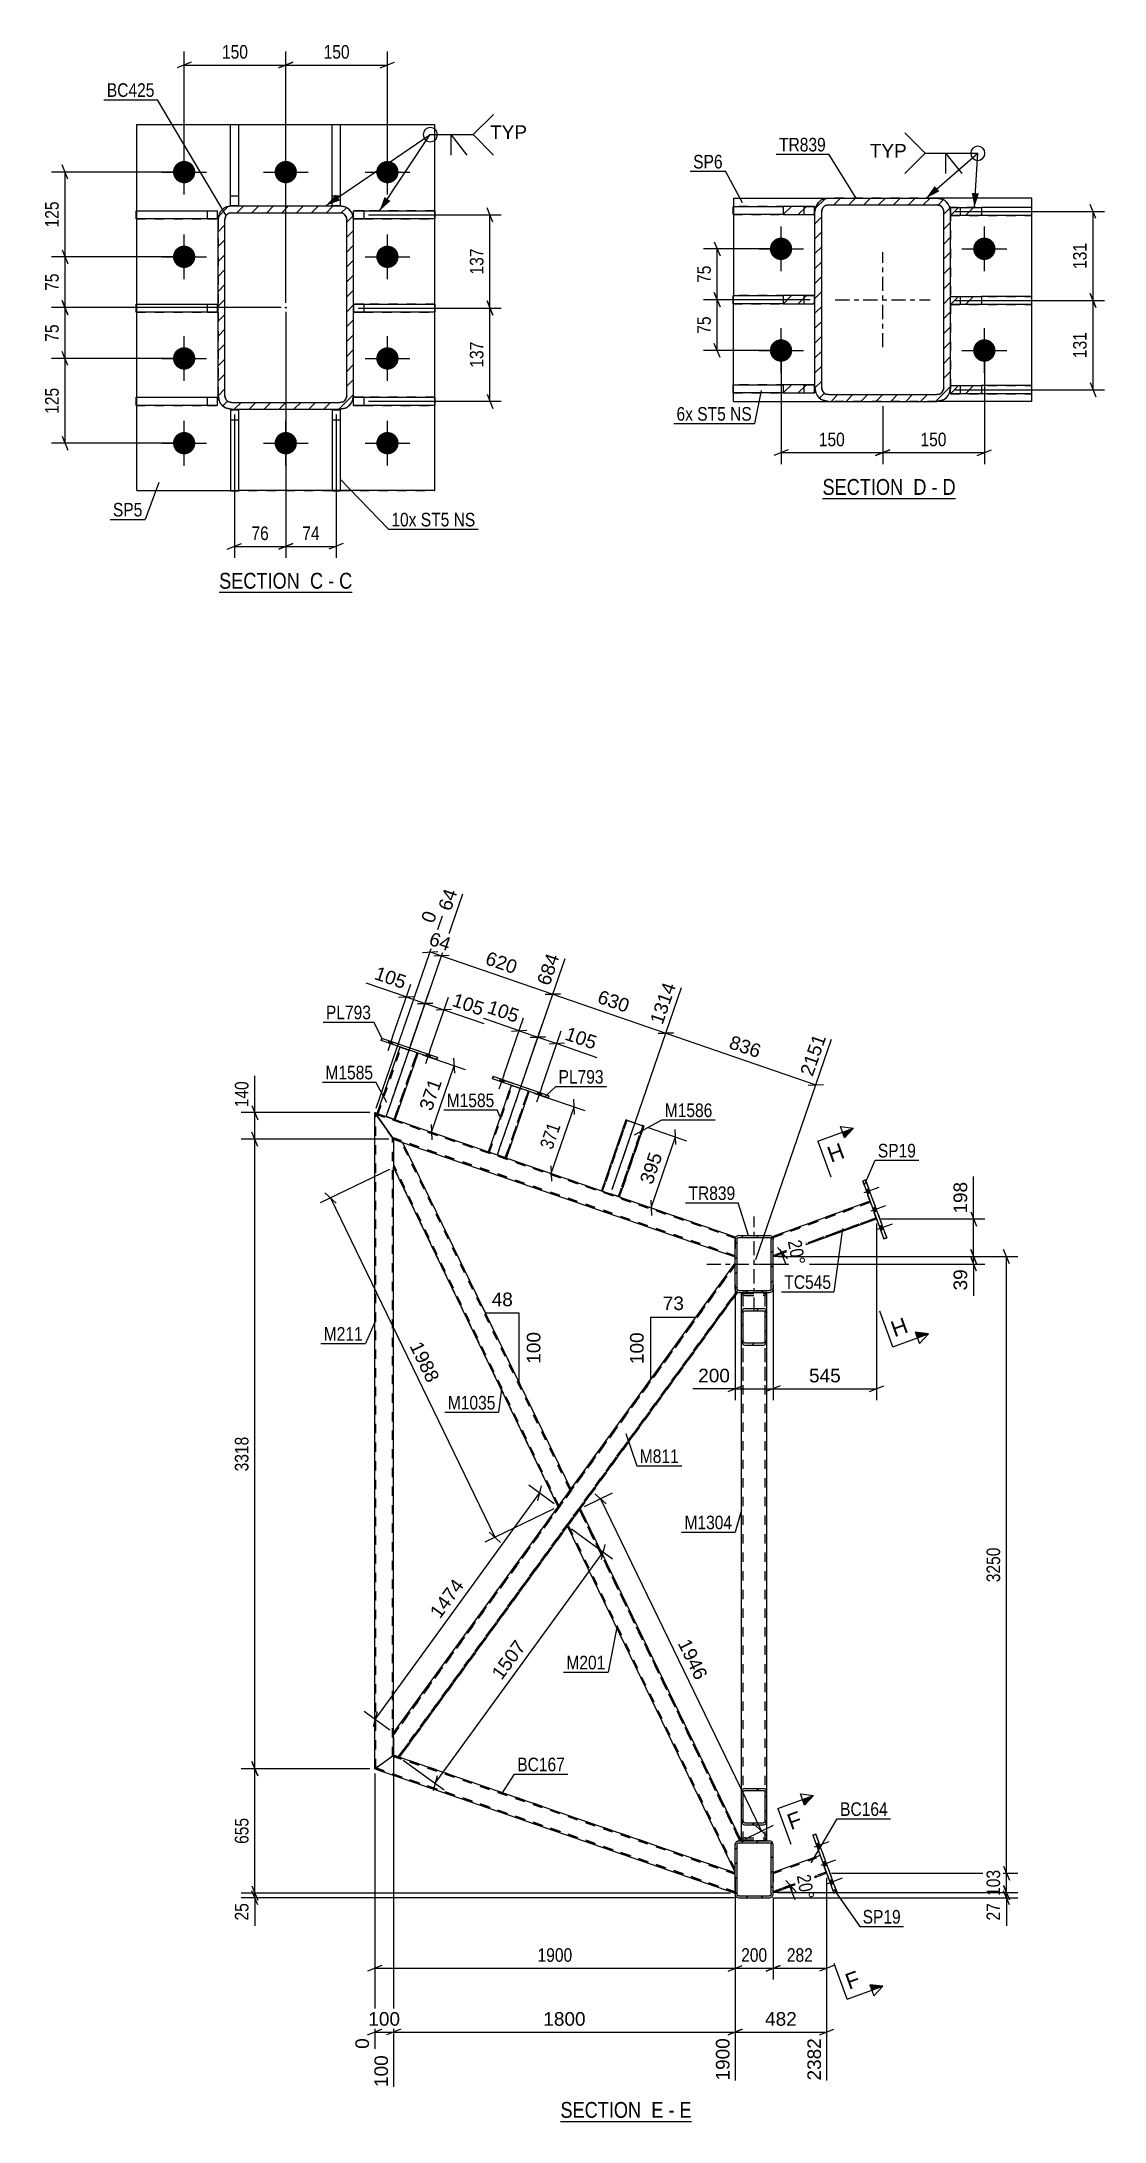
# Model space of a CAD drawing. Header units: millimetres. Extents: x -2250 to 594, y 0 to 1057.
# Drawn here: x -335.2 to -111.1, y 618.4 to 1056.8 of the extents above; entities that cross this region are included whole.
import ezdxf

# ---------------------------------------------------------------- set-up
doc = ezdxf.new("R2010")
doc.units = ezdxf.units.MM
doc.linetypes.add('DXK_LINE_DOT2', pattern=[3.9198, 1.9599, -1.9599])
doc.linetypes.add('DXK_LINE_DOT3', pattern=[5.9187, 2.979, -0.9799, 0.9799, -0.9799])
doc.styles.add('Arial', font='ARIAL.TTF', dxfattribs={"height": 0.2})
doc.styles.add('Arial Narrow', font='ARIALN.TTF', dxfattribs={"height": 0.2})

# ---------------------------------------------------------------- blocks, each defined once
blk = doc.blocks.new('Unknown-761553754-13 - 3429')
at = {"color": 6, "linetype": 'Continuous'}
blk.add_line((-297.76, 940.75), (-269.69, 940.75), dxfattribs=at)
at = {"color": 0, "linetype": 'Continuous'}
blk.add_wipeout([(-279.65, 941.5), (-279.65, 945), (-297.76, 945), (-297.76, 941.5)], dxfattribs=at)
at = {"color": 7, "linetype": 'Continuous', "style": 'Arial Narrow'}
blk.add_text('SECTION ', height=3.34, dxfattribs=at).set_placement((-297.76, 941.5))
at = {"color": 0, "linetype": 'Continuous'}
blk.add_wipeout([(-275.83, 941.5), (-275.83, 945), (-278.6, 945), (-278.6, 941.5)], dxfattribs=at)
blk.add_wipeout([(-273.51, 941.5), (-273.51, 945), (-274.78, 945), (-274.78, 941.5)], dxfattribs=at)
at = {"color": 7, "linetype": 'Continuous', "style": 'Arial Narrow'}
blk.add_text('C', height=3.34, dxfattribs=at).set_placement((-278.6, 941.5))
at = {"color": 0, "linetype": 'Continuous'}
blk.add_wipeout([(-269.69, 941.5), (-269.69, 945), (-272.46, 945), (-272.46, 941.5)], dxfattribs=at)
at = {"color": 7, "linetype": 'Continuous', "style": 'Arial Narrow'}
for s, p in [('-', (-274.78, 941.5)), ('C', (-272.46, 941.5))]:
    blk.add_text(s, height=3.34, dxfattribs=at).set_placement(p)
blk = doc.blocks.new('Unknown-761553754-14 - 3026')
at = {"color": 6, "linetype": 'Continuous'}
blk.add_line((-170.57, 960.53), (-142.5, 960.53), dxfattribs=at)
at = {"color": 0, "linetype": 'Continuous'}
blk.add_wipeout([(-152.47, 961.28), (-152.47, 964.78), (-170.57, 964.78), (-170.57, 961.28)], dxfattribs=at)
at = {"color": 7, "linetype": 'Continuous', "style": 'Arial Narrow'}
blk.add_text('SECTION ', height=3.34, dxfattribs=at).set_placement((-170.57, 961.28))
at = {"color": 0, "linetype": 'Continuous'}
blk.add_wipeout([(-148.65, 961.28), (-148.65, 964.78), (-151.42, 964.78), (-151.42, 961.28)], dxfattribs=at)
blk.add_wipeout([(-146.32, 961.28), (-146.32, 964.78), (-147.6, 964.78), (-147.6, 961.28)], dxfattribs=at)
at = {"color": 7, "linetype": 'Continuous', "style": 'Arial Narrow'}
blk.add_text('D', height=3.34, dxfattribs=at).set_placement((-151.42, 961.28))
at = {"color": 0, "linetype": 'Continuous'}
blk.add_wipeout([(-142.5, 961.28), (-142.5, 964.78), (-145.27, 964.78), (-145.27, 961.28)], dxfattribs=at)
at = {"color": 7, "linetype": 'Continuous', "style": 'Arial Narrow'}
for s, p in [('D', (-145.27, 961.28)), ('-', (-147.6, 961.28))]:
    blk.add_text(s, height=3.34, dxfattribs=at).set_placement(p)
blk = doc.blocks.new('Unknown-761553754-15 - 1997')
at = {"color": 6, "linetype": 'Continuous'}
blk.add_line((-225.81, 618.41), (-198.16, 618.41), dxfattribs=at)
at = {"color": 0, "linetype": 'Continuous'}
blk.add_wipeout([(-207.7, 619.16), (-207.7, 622.66), (-225.81, 622.66), (-225.81, 619.16)], dxfattribs=at)
at = {"color": 7, "linetype": 'Continuous', "style": 'Arial Narrow'}
blk.add_text('SECTION ', height=3.34, dxfattribs=at).set_placement((-225.81, 619.16))
at = {"color": 0, "linetype": 'Continuous'}
blk.add_wipeout([(-204.09, 619.16), (-204.09, 622.66), (-206.65, 622.66), (-206.65, 619.16)], dxfattribs=at)
blk.add_wipeout([(-201.77, 619.16), (-201.77, 622.66), (-203.04, 622.66), (-203.04, 619.16)], dxfattribs=at)
at = {"color": 7, "linetype": 'Continuous', "style": 'Arial Narrow'}
blk.add_text('E', height=3.34, dxfattribs=at).set_placement((-206.65, 619.16))
at = {"color": 0, "linetype": 'Continuous'}
blk.add_wipeout([(-198.16, 619.16), (-198.16, 622.66), (-200.72, 622.66), (-200.72, 619.16)], dxfattribs=at)
at = {"color": 7, "linetype": 'Continuous', "style": 'Arial Narrow'}
for s, p in [('-', (-203.04, 619.16)), ('E', (-200.72, 619.16))]:
    blk.add_text(s, height=3.34, dxfattribs=at).set_placement(p)
blk = doc.blocks.new('Part-761553754-3641 - 3429')
at = {"color": 2, "linetype": 'Continuous'}
for p, q in [((-315.24, 999.79), (-315.24, 1001.51)), ((-315.24, 1001.51), (-298.1, 1001.51)), ((-298.1, 999.79), (-315.24, 999.79)), ((-298.1, 999.79), (-298.1, 1001.51)), ((-298.1, 999.79), (-298.1, 999.79))]:
    blk.add_line(p, q, dxfattribs=at)
at = {"color": 7, "linetype": 'DXK_LINE_DOT2'}
for p, q in [((-315.24, 1001.51), (-300.24, 1001.51)), ((-315.24, 999.79), (-300.24, 999.79)), ((-300.24, 999.79), (-300.24, 1001.51)), ((-300.24, 1001.51), (-298.1, 1001.51)), ((-300.24, 999.79), (-298.1, 999.79)), ((-298.1, 999.79), (-298.1, 999.79))]:
    blk.add_line(p, q, dxfattribs=at)
blk = doc.blocks.new('Bolt-761553754-3569 - 3429')
at = {"linetype": 'Continuous'}
for points in [[(-307.49, 1029.32), (-307.44, 1029.81), (-307.29, 1030.28), (-307.04, 1030.7), (-306.71, 1031.07), (-306.31, 1031.36), (-305.86, 1031.56), (-305.38, 1031.66), (-304.89, 1031.66), (-304.41, 1031.56), (-303.95, 1031.36), (-303.56, 1031.07), (-303.23, 1030.7), (-302.98, 1030.28), (-302.83, 1029.81), (-302.78, 1029.32), (-302.83, 1028.83), (-302.98, 1028.36), (-303.23, 1027.93), (-303.56, 1027.57), (-303.95, 1027.28), (-304.41, 1027.08), (-304.89, 1026.97), (-305.38, 1026.97), (-305.86, 1027.08), (-306.31, 1027.28), (-306.71, 1027.57), (-307.04, 1027.93), (-307.29, 1028.36), (-307.44, 1028.83)], [(-286.06, 1029.32), (-286.01, 1029.81), (-285.86, 1030.28), (-285.61, 1030.7), (-285.28, 1031.07), (-284.88, 1031.36), (-284.43, 1031.56), (-283.95, 1031.66), (-283.46, 1031.66), (-282.98, 1031.56), (-282.53, 1031.36), (-282.13, 1031.07), (-281.8, 1030.7), (-281.55, 1030.28), (-281.4, 1029.81), (-281.35, 1029.32), (-281.4, 1028.83), (-281.55, 1028.36), (-281.8, 1027.93), (-282.13, 1027.57), (-282.53, 1027.28), (-282.98, 1027.08), (-283.46, 1026.97), (-283.95, 1026.97), (-284.43, 1027.08), (-284.88, 1027.28), (-285.28, 1027.57), (-285.61, 1027.93), (-285.86, 1028.36), (-286.01, 1028.83)], [(-264.63, 1029.32), (-264.58, 1029.81), (-264.43, 1030.28), (-264.18, 1030.7), (-263.85, 1031.07), (-263.45, 1031.36), (-263, 1031.56), (-262.52, 1031.66), (-262.03, 1031.66), (-261.55, 1031.56), (-261.1, 1031.36), (-260.7, 1031.07), (-260.37, 1030.7), (-260.12, 1030.28), (-259.97, 1029.81), (-259.92, 1029.32), (-259.97, 1028.83), (-260.12, 1028.36), (-260.37, 1027.93), (-260.7, 1027.57), (-261.1, 1027.28), (-261.55, 1027.08), (-262.03, 1026.97), (-262.52, 1026.97), (-263, 1027.08), (-263.45, 1027.28), (-263.85, 1027.57), (-264.18, 1027.93), (-264.43, 1028.36), (-264.58, 1028.83)], [(-307.49, 1011.46), (-307.44, 1011.95), (-307.29, 1012.42), (-307.04, 1012.85), (-306.71, 1013.21), (-306.31, 1013.5), (-305.86, 1013.7), (-305.38, 1013.81), (-304.89, 1013.81), (-304.41, 1013.7), (-303.95, 1013.5), (-303.56, 1013.21), (-303.23, 1012.85), (-302.98, 1012.42), (-302.83, 1011.95), (-302.78, 1011.46), (-302.83, 1010.97), (-302.98, 1010.5), (-303.23, 1010.08), (-303.56, 1009.71), (-303.95, 1009.42), (-304.41, 1009.22), (-304.89, 1009.12), (-305.38, 1009.12), (-305.86, 1009.22), (-306.31, 1009.42), (-306.71, 1009.71), (-307.04, 1010.08), (-307.29, 1010.5), (-307.44, 1010.97)], [(-264.63, 1011.46), (-264.58, 1011.95), (-264.43, 1012.42), (-264.18, 1012.85), (-263.85, 1013.21), (-263.45, 1013.5), (-263, 1013.7), (-262.52, 1013.81), (-262.03, 1013.81), (-261.55, 1013.7), (-261.1, 1013.5), (-260.7, 1013.21), (-260.37, 1012.85), (-260.12, 1012.42), (-259.97, 1011.95), (-259.92, 1011.46), (-259.97, 1010.97), (-260.12, 1010.5), (-260.37, 1010.08), (-260.7, 1009.71), (-261.1, 1009.42), (-261.55, 1009.22), (-262.03, 1009.12), (-262.52, 1009.12), (-263, 1009.22), (-263.45, 1009.42), (-263.85, 1009.71), (-264.18, 1010.08), (-264.43, 1010.5), (-264.58, 1010.97)], [(-307.49, 990.03), (-307.44, 990.52), (-307.29, 990.99), (-307.04, 991.42), (-306.71, 991.78), (-306.31, 992.07), (-305.86, 992.27), (-305.38, 992.38), (-304.89, 992.38), (-304.41, 992.27), (-303.95, 992.07), (-303.56, 991.78), (-303.23, 991.42), (-302.98, 990.99), (-302.83, 990.52), (-302.78, 990.03), (-302.83, 989.54), (-302.98, 989.07), (-303.23, 988.65), (-303.56, 988.28), (-303.95, 987.99), (-304.41, 987.79), (-304.89, 987.69), (-305.38, 987.69), (-305.86, 987.79), (-306.31, 987.99), (-306.71, 988.28), (-307.04, 988.65), (-307.29, 989.07), (-307.44, 989.54)], [(-264.63, 990.03), (-264.58, 990.52), (-264.43, 990.99), (-264.18, 991.42), (-263.85, 991.78), (-263.45, 992.07), (-263, 992.27), (-262.52, 992.38), (-262.03, 992.38), (-261.55, 992.27), (-261.1, 992.07), (-260.7, 991.78), (-260.37, 991.42), (-260.12, 990.99), (-259.97, 990.52), (-259.92, 990.03), (-259.97, 989.54), (-260.12, 989.07), (-260.37, 988.65), (-260.7, 988.28), (-261.1, 987.99), (-261.55, 987.79), (-262.03, 987.69), (-262.52, 987.69), (-263, 987.79), (-263.45, 987.99), (-263.85, 988.28), (-264.18, 988.65), (-264.43, 989.07), (-264.58, 989.54)], [(-307.49, 972.18), (-307.44, 972.67), (-307.29, 973.13), (-307.04, 973.56), (-306.71, 973.93), (-306.31, 974.22), (-305.86, 974.42), (-305.38, 974.52), (-304.89, 974.52), (-304.41, 974.42), (-303.95, 974.22), (-303.56, 973.93), (-303.23, 973.56), (-302.98, 973.13), (-302.83, 972.67), (-302.78, 972.18), (-302.83, 971.69), (-302.98, 971.22), (-303.23, 970.79), (-303.56, 970.42), (-303.95, 970.13), (-304.41, 969.93), (-304.89, 969.83), (-305.38, 969.83), (-305.86, 969.93), (-306.31, 970.13), (-306.71, 970.42), (-307.04, 970.79), (-307.29, 971.22), (-307.44, 971.69)], [(-286.06, 972.18), (-286.01, 972.67), (-285.86, 973.13), (-285.61, 973.56), (-285.28, 973.93), (-284.88, 974.22), (-284.43, 974.42), (-283.95, 974.52), (-283.46, 974.52), (-282.98, 974.42), (-282.53, 974.22), (-282.13, 973.93), (-281.8, 973.56), (-281.55, 973.13), (-281.4, 972.67), (-281.35, 972.18), (-281.4, 971.69), (-281.55, 971.22), (-281.8, 970.79), (-282.13, 970.42), (-282.53, 970.13), (-282.98, 969.93), (-283.46, 969.83), (-283.95, 969.83), (-284.43, 969.93), (-284.88, 970.13), (-285.28, 970.42), (-285.61, 970.79), (-285.86, 971.22), (-286.01, 971.69)], [(-264.63, 972.18), (-264.58, 972.67), (-264.43, 973.13), (-264.18, 973.56), (-263.85, 973.93), (-263.45, 974.22), (-263, 974.42), (-262.52, 974.52), (-262.03, 974.52), (-261.55, 974.42), (-261.1, 974.22), (-260.7, 973.93), (-260.37, 973.56), (-260.12, 973.13), (-259.97, 972.67), (-259.92, 972.18), (-259.97, 971.69), (-260.12, 971.22), (-260.37, 970.79), (-260.7, 970.42), (-261.1, 970.13), (-261.55, 969.93), (-262.03, 969.83), (-262.52, 969.83), (-263, 969.93), (-263.45, 970.13), (-263.85, 970.42), (-264.18, 970.79), (-264.43, 971.22), (-264.58, 971.69)]]:
    blk.add_hatch(color=1, dxfattribs=at).paths.add_polyline_path(points)
at = {"color": 1, "linetype": 'Continuous'}
for p, q in [((-305.13, 1024.6), (-305.13, 1034.03)), ((-283.7, 1024.6), (-283.7, 1034.03)), ((-262.28, 1024.6), (-262.28, 1034.03)), ((-309.85, 1029.32), (-300.42, 1029.32)), ((-288.42, 1029.32), (-278.99, 1029.32)), ((-266.99, 1029.32), (-257.56, 1029.32)), ((-305.13, 1006.75), (-305.13, 1016.18)), ((-262.28, 1006.75), (-262.28, 1016.18)), ((-309.85, 1011.46), (-300.42, 1011.46)), ((-266.99, 1011.46), (-257.56, 1011.46)), ((-305.13, 985.32), (-305.13, 994.75)), ((-262.28, 985.32), (-262.28, 994.75)), ((-309.85, 990.03), (-300.42, 990.03)), ((-266.99, 990.03), (-257.56, 990.03)), ((-305.13, 967.46), (-305.13, 976.89)), ((-283.7, 967.46), (-283.7, 976.89)), ((-262.28, 967.46), (-262.28, 976.89)), ((-309.85, 972.18), (-300.42, 972.18)), ((-288.42, 972.18), (-278.99, 972.18)), ((-266.99, 972.18), (-257.56, 972.18))]:
    blk.add_line(p, q, dxfattribs=at)
blk = doc.blocks.new('Part-761553754-3616 - 3429')
at = {"color": 2, "linetype": 'Continuous'}
for p, q in [((-269.42, 981.86), (-269.42, 981.87)), ((-269.42, 981.87), (-252.28, 981.86)), ((-269.42, 980.15), (-269.42, 981.87)), ((-252.28, 980.15), (-269.42, 980.15)), ((-252.28, 981.86), (-252.28, 980.15))]:
    blk.add_line(p, q, dxfattribs=at)
at = {"color": 7, "linetype": 'DXK_LINE_DOT2'}
for p, q in [((-267.28, 981.86), (-269.42, 981.86)), ((-269.42, 980.15), (-269.42, 980.15)), ((-269.42, 980.15), (-267.28, 980.15)), ((-252.28, 981.86), (-267.28, 981.86)), ((-267.28, 981.86), (-267.28, 980.15)), ((-267.28, 980.15), (-252.28, 980.15))]:
    blk.add_line(p, q, dxfattribs=at)
blk = doc.blocks.new('Part-761553754-3595 - 3429')
at = {"linetype": 'Continuous'}
h = blk.add_hatch(dxfattribs=at)
h.set_pattern_fill('', scale=0.7, style=0, pattern_type=0)
h.set_pattern_definition([(45, (-297.9906, 982.1766), (-1.57154, 1.57154), [])])
h.paths.add_polyline_path([(-297.99, 1019.32), (-297.99, 982.18), (-297.77, 981.08), (-297.15, 980.16), (-296.23, 979.54), (-295.13, 979.32), (-272.28, 979.32), (-271.18, 979.54), (-270.26, 980.16), (-269.64, 981.08), (-269.42, 982.18), (-269.42, 1019.32), (-269.64, 1020.41), (-270.26, 1021.34), (-271.18, 1021.96), (-272.28, 1022.18), (-295.13, 1022.18), (-296.23, 1021.96), (-297.15, 1021.34), (-297.77, 1020.41)])
h.paths.add_polyline_path([(-296.14, 1020.33), (-295.68, 1020.64), (-295.13, 1020.75), (-272.28, 1020.75), (-271.73, 1020.64), (-271.27, 1020.33), (-270.96, 1019.87), (-270.85, 1019.32), (-270.85, 982.18), (-270.96, 981.63), (-271.27, 981.17), (-271.73, 980.86), (-272.28, 980.75), (-295.13, 980.75), (-295.68, 980.86), (-296.14, 981.17), (-296.45, 981.63), (-296.56, 982.18), (-296.56, 1019.32), (-296.45, 1019.87)])
blk.add_hatch(color=30, dxfattribs=at).paths.add_polyline_path([(-283.7, 1000.65, -1), (-283.7, 1000.85, -1)])
at = {"color": 7, "linetype": 'DXK_LINE_DOT2'}
for p, q in [((-296.23, 1021.96), (-295.13, 1022.18)), ((-295.13, 1022.18), (-272.28, 1022.18)), ((-272.28, 1022.18), (-271.18, 1021.96)), ((-297.99, 1019.32), (-297.77, 1020.41)), ((-297.99, 1019.32), (-297.99, 982.18)), ((-296.45, 1019.87), (-296.56, 1019.32)), ((-296.56, 982.18), (-296.56, 1019.32)), ((-295.13, 1020.75), (-295.68, 1020.64)), ((-295.13, 1020.75), (-272.28, 1020.75)), ((-271.73, 1020.64), (-272.28, 1020.75)), ((-270.85, 1019.32), (-270.96, 1019.87)), ((-270.85, 982.18), (-270.85, 1019.32)), ((-269.64, 1020.41), (-269.42, 1019.32)), ((-269.42, 982.18), (-269.42, 1019.32)), ((-297.77, 981.08), (-297.99, 982.18)), ((-296.56, 982.18), (-296.45, 981.63)), ((-270.96, 981.63), (-270.85, 982.18)), ((-269.42, 982.18), (-269.64, 981.08)), ((-295.13, 979.32), (-296.23, 979.54)), ((-295.68, 980.86), (-295.13, 980.75)), ((-295.13, 980.75), (-272.28, 980.75)), ((-295.13, 979.32), (-272.28, 979.32)), ((-272.28, 980.75), (-271.73, 980.86)), ((-271.18, 979.54), (-272.28, 979.32))]:
    blk.add_line(p, q, dxfattribs=at)
at = {"color": 2, "linetype": 'Continuous'}
for p, q in [((-295.13, 1022.18), (-296.23, 1021.96)), ((-295.13, 1022.18), (-295.13, 1022.18)), ((-295.13, 1022.18), (-272.28, 1022.18)), ((-272.28, 1022.18), (-272.28, 1022.18)), ((-271.18, 1021.96), (-272.28, 1022.18)), ((-297.77, 1020.41), (-297.99, 1019.32)), ((-297.99, 1019.32), (-297.99, 1019.32)), ((-297.99, 982.18), (-297.99, 1019.32)), ((-296.56, 1019.32), (-296.45, 1019.87)), ((-296.56, 1019.32), (-296.56, 1019.32)), ((-296.56, 982.18), (-296.56, 1019.32)), ((-295.68, 1020.64), (-295.13, 1020.75)), ((-295.13, 1020.75), (-295.13, 1020.75)), ((-295.13, 1020.75), (-272.28, 1020.75)), ((-272.28, 1020.75), (-272.28, 1020.75)), ((-272.28, 1020.75), (-271.73, 1020.64)), ((-270.96, 1019.87), (-270.85, 1019.32)), ((-270.85, 1019.32), (-270.85, 1019.32)), ((-270.85, 982.18), (-270.85, 1019.32)), ((-269.42, 1019.32), (-269.64, 1020.41)), ((-269.42, 1019.32), (-269.42, 1019.32)), ((-269.42, 982.18), (-269.42, 1019.32)), ((-297.99, 982.18), (-297.99, 982.18)), ((-297.99, 982.18), (-297.77, 981.08)), ((-296.56, 982.18), (-296.56, 982.18)), ((-296.45, 981.63), (-296.56, 982.18)), ((-270.85, 982.18), (-270.96, 981.63)), ((-270.85, 982.18), (-270.85, 982.18)), ((-269.64, 981.08), (-269.42, 982.18)), ((-269.42, 982.18), (-269.42, 982.18)), ((-296.23, 979.54), (-295.13, 979.32)), ((-295.13, 980.75), (-295.68, 980.86)), ((-295.13, 980.75), (-295.13, 980.75)), ((-295.13, 980.75), (-272.28, 980.75)), ((-295.13, 979.32), (-295.13, 979.32)), ((-295.13, 979.32), (-272.28, 979.32)), ((-271.73, 980.86), (-272.28, 980.75)), ((-272.28, 980.75), (-272.28, 980.75)), ((-272.28, 979.32), (-271.18, 979.54)), ((-272.28, 979.32), (-272.28, 979.32))]:
    blk.add_line(p, q, dxfattribs=at)
at = {"color": 7, "linetype": 'DXK_LINE_DOT3'}
blk.add_line((-283.7, 1000.75), (-283.7, 1000.75), dxfattribs=at)
at = {"color": 30, "linetype": 'DXK_LINE_DOT3'}
blk.add_line((-283.7, 1000.75), (-283.7, 1000.75), dxfattribs=at)
at = {"color": 30, "linetype": 'Continuous'}
blk.add_circle((-283.7, 1000.75), 0.1, dxfattribs=at)
at = {"color": 7, "linetype": 'DXK_LINE_DOT2'}
for centre, radius, start, end in [((-295.13, 1019.32), 2.86, 112.5, 157.5), ((-272.28, 1019.32), 2.86, 22.5, 67.5), ((-295.13, 1019.32), 1.43, 112.5, 157.5), ((-272.28, 1019.32), 1.43, 22.5, 67.5), ((-295.13, 982.18), 2.86, 202.5, 247.5), ((-295.13, 982.18), 1.43, 202.5, 247.5), ((-272.28, 982.18), 1.43, 292.5, 337.5), ((-272.28, 982.18), 2.86, 292.5, 337.5)]:
    blk.add_arc(centre, radius, start, end, dxfattribs=at)
at = {"color": 2, "linetype": 'Continuous'}
for centre, radius, start, end in [((-295.13, 1019.32), 2.86, 112.5, 157.5), ((-272.28, 1019.32), 2.86, 22.5, 67.5), ((-295.13, 1019.32), 1.43, 112.5, 157.5), ((-272.28, 1019.32), 1.43, 22.5, 67.5), ((-295.13, 982.18), 2.86, 202.5, 247.5), ((-295.13, 982.18), 1.43, 202.5, 247.5), ((-272.28, 982.18), 1.43, 292.5, 337.5), ((-272.28, 982.18), 2.86, 292.5, 337.5)]:
    blk.add_arc(centre, radius, start, end, dxfattribs=at)
blk = doc.blocks.new('Part-761553754-3621 - 3429')
at = {"color": 2, "linetype": 'Continuous'}
for p, q in [((-269.42, 1021.15), (-269.42, 1021.15)), ((-269.42, 1021.15), (-252.28, 1021.15)), ((-269.42, 1019.44), (-269.42, 1021.15)), ((-252.28, 1019.44), (-269.42, 1019.44)), ((-252.28, 1021.15), (-252.28, 1019.44))]:
    blk.add_line(p, q, dxfattribs=at)
at = {"color": 7, "linetype": 'DXK_LINE_DOT2'}
for p, q in [((-267.28, 1021.15), (-269.42, 1021.15)), ((-269.42, 1019.44), (-269.42, 1019.44)), ((-269.42, 1019.44), (-267.28, 1019.44)), ((-252.28, 1021.15), (-267.28, 1021.15)), ((-267.28, 1021.15), (-267.28, 1019.44)), ((-267.28, 1019.44), (-252.28, 1019.44))]:
    blk.add_line(p, q, dxfattribs=at)
blk = doc.blocks.new('Part-761553754-3626 - 3429')
at = {"color": 2, "linetype": 'Continuous'}
for p, q in [((-269.42, 1001.51), (-252.28, 1001.51)), ((-252.28, 999.79), (-269.42, 999.79)), ((-252.28, 1001.51), (-252.28, 999.79))]:
    blk.add_line(p, q, dxfattribs=at)
at = {"color": 7, "linetype": 'DXK_LINE_DOT2'}
for p, q in [((-267.28, 1001.51), (-269.42, 1001.51)), ((-269.42, 1001.51), (-269.42, 1001.51)), ((-269.42, 1001.51), (-269.42, 999.79)), ((-269.42, 999.79), (-267.28, 999.79)), ((-252.28, 1001.51), (-267.28, 1001.51)), ((-267.28, 1001.51), (-267.28, 999.79)), ((-267.28, 999.79), (-252.28, 999.79))]:
    blk.add_line(p, q, dxfattribs=at)
blk = doc.blocks.new('Part-761553754-3631 - 3429')
at = {"color": 2, "linetype": 'Continuous'}
for p, q in [((-315.24, 981.86), (-298.1, 981.87)), ((-315.24, 980.15), (-315.24, 981.86)), ((-298.1, 980.15), (-315.24, 980.15)), ((-298.1, 980.15), (-298.1, 981.87)), ((-298.1, 980.15), (-298.1, 980.15))]:
    blk.add_line(p, q, dxfattribs=at)
at = {"color": 7, "linetype": 'DXK_LINE_DOT2'}
for p, q in [((-315.24, 981.86), (-300.24, 981.86)), ((-315.24, 980.15), (-300.24, 980.15)), ((-300.24, 980.15), (-300.24, 981.86)), ((-300.24, 981.86), (-298.1, 981.86)), ((-300.24, 980.15), (-298.1, 980.15)), ((-298.1, 980.15), (-298.1, 980.15))]:
    blk.add_line(p, q, dxfattribs=at)
blk = doc.blocks.new('Part-761553754-3636 - 3429')
at = {"color": 2, "linetype": 'Continuous'}
for p, q in [((-315.24, 1019.44), (-315.24, 1021.15)), ((-315.24, 1021.15), (-298.1, 1021.15)), ((-298.1, 1019.44), (-315.24, 1019.44)), ((-298.1, 1019.44), (-298.1, 1021.15)), ((-298.1, 1019.44), (-298.1, 1019.44))]:
    blk.add_line(p, q, dxfattribs=at)
at = {"color": 7, "linetype": 'DXK_LINE_DOT2'}
for p, q in [((-315.24, 1021.15), (-300.24, 1021.15)), ((-315.24, 1019.44), (-300.24, 1019.44)), ((-300.24, 1019.44), (-300.24, 1021.15)), ((-300.24, 1021.15), (-298.1, 1021.15)), ((-300.24, 1019.44), (-298.1, 1019.44)), ((-298.1, 1019.44), (-298.1, 1019.44))]:
    blk.add_line(p, q, dxfattribs=at)
blk = doc.blocks.new('Part-761553754-3646 - 3429')
at = {"color": 2, "linetype": 'Continuous'}
for p, q in [((-295.39, 1039.32), (-293.67, 1039.32)), ((-295.39, 1022.18), (-295.39, 1039.32)), ((-293.67, 1039.32), (-293.67, 1022.18)), ((-295.39, 1022.18), (-295.13, 1022.18)), ((-295.39, 1022.18), (-295.39, 1022.18))]:
    blk.add_line(p, q, dxfattribs=at)
at = {"color": 7, "linetype": 'DXK_LINE_DOT2'}
for p, q in [((-295.39, 1024.32), (-293.67, 1024.32)), ((-293.67, 1022.18), (-295.39, 1022.18)), ((-295.39, 1022.18), (-295.39, 1022.18)), ((-295.13, 1022.18), (-293.67, 1022.18)), ((-293.67, 1022.18), (-293.67, 1022.18)), ((-293.67, 1022.18), (-293.67, 1022.18))]:
    blk.add_line(p, q, dxfattribs=at)
blk = doc.blocks.new('Part-761553754-3651 - 3429')
at = {"color": 2, "linetype": 'Continuous'}
for p, q in [((-273.96, 1039.32), (-272.24, 1039.32)), ((-273.96, 1022.18), (-273.96, 1039.32)), ((-272.24, 1039.32), (-272.24, 1022.18)), ((-272.24, 1022.18), (-272.28, 1022.18)), ((-272.24, 1022.18), (-272.24, 1022.18))]:
    blk.add_line(p, q, dxfattribs=at)
at = {"color": 7, "linetype": 'DXK_LINE_DOT2'}
for p, q in [((-273.96, 1024.32), (-272.24, 1024.32)), ((-272.28, 1022.18), (-273.96, 1022.18)), ((-272.24, 1022.18), (-273.96, 1022.18)), ((-273.96, 1022.18), (-273.96, 1022.18)), ((-273.96, 1022.18), (-273.96, 1022.18)), ((-272.24, 1022.18), (-272.24, 1022.18))]:
    blk.add_line(p, q, dxfattribs=at)
blk = doc.blocks.new('Part-761553754-3656 - 3429')
at = {"color": 2, "linetype": 'Continuous'}
for p, q in [((-295.39, 979.22), (-295.39, 979.22)), ((-295.39, 979.22), (-295.39, 962.08)), ((-295.39, 979.22), (-293.67, 979.22)), ((-293.67, 979.22), (-293.67, 979.22)), ((-293.67, 979.22), (-293.67, 962.08)), ((-293.67, 962.08), (-295.39, 962.08))]:
    blk.add_line(p, q, dxfattribs=at)
at = {"color": 7, "linetype": 'DXK_LINE_DOT2'}
for p, q in [((-295.39, 979.22), (-293.67, 979.22)), ((-295.39, 977.08), (-293.67, 977.08))]:
    blk.add_line(p, q, dxfattribs=at)
blk = doc.blocks.new('Part-761553754-3661 - 3429')
at = {"color": 2, "linetype": 'Continuous'}
for p, q in [((-273.96, 979.22), (-273.96, 979.22)), ((-273.96, 979.22), (-273.96, 962.08)), ((-273.96, 979.22), (-272.24, 979.22)), ((-272.24, 979.22), (-272.24, 979.22)), ((-272.24, 979.22), (-272.24, 962.08)), ((-272.24, 962.08), (-273.96, 962.08))]:
    blk.add_line(p, q, dxfattribs=at)
at = {"color": 7, "linetype": 'DXK_LINE_DOT2'}
for p, q in [((-273.96, 979.22), (-272.24, 979.22)), ((-273.96, 977.08), (-272.24, 977.08))]:
    blk.add_line(p, q, dxfattribs=at)
blk = doc.blocks.new('Part-761553754-3698 - 3429')
at = {"color": 2, "linetype": 'Continuous'}
for p, q in [((-315.13, 1039.32), (-252.28, 1039.32)), ((-315.13, 1021.15), (-315.13, 1039.32)), ((-252.28, 962.18), (-252.28, 1039.32)), ((-315.13, 1001.51), (-315.13, 1019.44)), ((-315.13, 981.86), (-315.13, 999.79)), ((-315.13, 962.18), (-315.13, 980.15)), ((-315.13, 962.18), (-295.39, 962.18)), ((-315.13, 962.18), (-315.13, 962.18)), ((-273.96, 962.18), (-293.67, 962.18)), ((-252.28, 962.18), (-272.24, 962.18)), ((-252.28, 962.18), (-252.28, 962.18))]:
    blk.add_line(p, q, dxfattribs=at)
at = {"color": 7, "linetype": 'DXK_LINE_DOT2'}
for p, q in [((-315.13, 1039.32), (-252.28, 1039.32)), ((-315.13, 1019.44), (-315.13, 1021.15)), ((-315.13, 999.79), (-315.13, 1001.51)), ((-315.13, 980.15), (-315.13, 981.86)), ((-315.13, 962.18), (-252.28, 962.18)), ((-315.13, 962.18), (-315.13, 962.18)), ((-295.39, 962.18), (-293.67, 962.18)), ((-272.24, 962.18), (-273.96, 962.18)), ((-252.28, 962.18), (-252.28, 962.18))]:
    blk.add_line(p, q, dxfattribs=at)
blk = doc.blocks.new('Part-761553754-3178 - 3026')
at = {"linetype": 'Continuous'}
h = blk.add_hatch(dxfattribs=at)
h.set_pattern_fill('', scale=0.7, style=0, pattern_type=0)
h.set_pattern_definition([(45, (-143.5949, 1020.1657), (-1.57154, 1.57154), [])])
h.paths.add_polyline_path([(-143.59, 1021.88), (-143.59, 1020.17), (-137.04, 1020.17), (-137.04, 1021.88)])
at = {"color": 2, "linetype": 'Continuous'}
for p, q in [((-143.59, 1021.88), (-143.59, 1021.88)), ((-143.59, 1020.17), (-143.59, 1021.88)), ((-143.59, 1021.88), (-137.04, 1021.88)), ((-126.45, 1021.88), (-137.04, 1021.88)), ((-137.04, 1021.88), (-137.04, 1020.17)), ((-126.45, 1020.17), (-126.45, 1021.88)), ((-143.59, 1020.17), (-143.59, 1020.17)), ((-137.04, 1020.17), (-143.59, 1020.17)), ((-126.45, 1020.17), (-137.04, 1020.17))]:
    blk.add_line(p, q, dxfattribs=at)
at = {"color": 7, "linetype": 'DXK_LINE_DOT2'}
for p, q in [((-126.45, 1021.88), (-143.59, 1021.88)), ((-143.59, 1021.88), (-143.59, 1020.17)), ((-141.45, 1020.17), (-141.45, 1021.88)), ((-143.59, 1020.17), (-126.45, 1020.17))]:
    blk.add_line(p, q, dxfattribs=at)
blk = doc.blocks.new('Part-761553754-3173 - 3026')
at = {"linetype": 'Continuous'}
h = blk.add_hatch(dxfattribs=at)
h.set_pattern_fill('', scale=0.7, style=0, pattern_type=0)
h.set_pattern_definition([(45, (-143.5949, 982.5943), (-1.57154, 1.57154), [])])
h.paths.add_polyline_path([(-143.59, 984.31), (-143.59, 982.59), (-137.04, 982.59), (-137.04, 984.31)])
at = {"color": 2, "linetype": 'Continuous'}
for p, q in [((-143.59, 984.31), (-143.59, 984.31)), ((-143.59, 982.59), (-143.59, 984.31)), ((-143.59, 984.31), (-137.04, 984.31)), ((-143.59, 982.59), (-143.59, 982.59)), ((-137.04, 982.59), (-143.59, 982.59)), ((-126.45, 984.31), (-137.04, 984.31)), ((-137.04, 984.31), (-137.04, 982.59)), ((-126.45, 982.59), (-137.04, 982.59)), ((-126.45, 982.59), (-126.45, 984.31))]:
    blk.add_line(p, q, dxfattribs=at)
at = {"color": 7, "linetype": 'DXK_LINE_DOT2'}
for p, q in [((-143.59, 982.59), (-143.59, 984.31)), ((-143.59, 984.31), (-126.45, 984.31)), ((-143.59, 982.59), (-126.45, 982.59)), ((-141.45, 982.59), (-141.45, 984.31))]:
    blk.add_line(p, q, dxfattribs=at)
blk = doc.blocks.new('Part-761553754-3188 - 3026')
at = {"linetype": 'Continuous'}
h = blk.add_hatch(dxfattribs=at)
h.set_pattern_fill('', scale=0.7, style=0, pattern_type=0)
h.set_pattern_definition([(45, (-178.827, 982.78), (-1.57154, 1.57154), [])])
h.paths.add_polyline_path([(-178.83, 984.49), (-178.83, 982.78), (-172.28, 982.78), (-172.28, 984.49)])
at = {"color": 2, "linetype": 'Continuous'}
for p, q in [((-189.42, 984.49), (-178.83, 984.49)), ((-189.42, 982.78), (-189.42, 984.49)), ((-178.83, 982.78), (-189.42, 982.78)), ((-172.28, 984.49), (-178.83, 984.49)), ((-178.83, 984.49), (-178.83, 982.78)), ((-178.83, 982.78), (-172.28, 982.78)), ((-172.28, 984.49), (-172.28, 984.49)), ((-172.28, 982.78), (-172.28, 984.49)), ((-172.28, 982.78), (-172.28, 982.78))]:
    blk.add_line(p, q, dxfattribs=at)
at = {"color": 7, "linetype": 'DXK_LINE_DOT2'}
for p, q in [((-174.42, 984.49), (-189.42, 984.49)), ((-189.42, 982.78), (-172.28, 982.78)), ((-174.42, 982.78), (-174.42, 984.49)), ((-174.42, 984.49), (-172.28, 984.49)), ((-172.28, 982.78), (-172.28, 984.49))]:
    blk.add_line(p, q, dxfattribs=at)
blk = doc.blocks.new('Part-761553754-3183 - 3026')
at = {"linetype": 'Continuous'}
h = blk.add_hatch(dxfattribs=at)
h.set_pattern_fill('', scale=0.7, style=0, pattern_type=0)
h.set_pattern_definition([(45, (-143.5949, 1001.38), (-1.57154, 1.57154), [])])
h.paths.add_polyline_path([(-143.59, 1003.09), (-143.59, 1001.38), (-137.04, 1001.38), (-137.04, 1003.09)])
at = {"color": 2, "linetype": 'Continuous'}
for p, q in [((-143.59, 1003.09), (-143.59, 1003.09)), ((-143.59, 1001.38), (-143.59, 1003.09)), ((-143.59, 1003.09), (-137.04, 1003.09)), ((-143.59, 1001.38), (-143.59, 1001.38)), ((-137.04, 1001.38), (-143.59, 1001.38)), ((-126.45, 1003.09), (-137.04, 1003.09)), ((-137.04, 1003.09), (-137.04, 1001.38)), ((-126.45, 1001.38), (-137.04, 1001.38)), ((-126.45, 1001.38), (-126.45, 1003.09))]:
    blk.add_line(p, q, dxfattribs=at)
at = {"color": 7, "linetype": 'DXK_LINE_DOT2'}
for p, q in [((-143.59, 1001.38), (-143.59, 1003.09)), ((-143.59, 1003.09), (-126.45, 1003.09)), ((-143.59, 1001.38), (-126.45, 1001.38)), ((-141.45, 1001.38), (-141.45, 1003.09))]:
    blk.add_line(p, q, dxfattribs=at)
blk = doc.blocks.new('Part-761553754-3257 - 3026')
at = {"linetype": 'Continuous'}
h = blk.add_hatch(dxfattribs=at)
h.set_pattern_fill('', scale=0.7, style=0, pattern_type=0)
h.set_pattern_definition([(45, (-172.1663, 983.8522), (-1.57154, 1.57154), [])])
h.paths.add_polyline_path([(-172.17, 1020.99), (-172.17, 983.85), (-171.95, 982.76), (-171.33, 981.83), (-170.4, 981.21), (-169.31, 980.99), (-146.45, 980.99), (-145.36, 981.21), (-144.43, 981.83), (-143.81, 982.76), (-143.59, 983.85), (-143.59, 1020.99), (-143.81, 1022.09), (-144.43, 1023.02), (-145.36, 1023.63), (-146.45, 1023.85), (-169.31, 1023.85), (-170.4, 1023.63), (-171.33, 1023.02), (-171.95, 1022.09)])
h.paths.add_polyline_path([(-170.32, 1022.01), (-169.86, 1022.31), (-169.31, 1022.42), (-146.45, 1022.42), (-145.91, 1022.31), (-145.44, 1022.01), (-145.13, 1021.54), (-145.02, 1020.99), (-145.02, 983.85), (-145.13, 983.31), (-145.44, 982.84), (-145.91, 982.53), (-146.45, 982.42), (-169.31, 982.42), (-169.86, 982.53), (-170.32, 982.84), (-170.63, 983.31), (-170.74, 983.85), (-170.74, 1020.99), (-170.63, 1021.54)])
at = {"color": 7, "linetype": 'DXK_LINE_DOT2'}
for p, q in [((-172.17, 1020.99), (-171.95, 1022.09)), ((-170.63, 1021.54), (-170.74, 1020.99)), ((-170.4, 1023.63), (-169.31, 1023.85)), ((-169.31, 1022.42), (-169.86, 1022.31)), ((-169.31, 1023.85), (-146.45, 1023.85)), ((-169.31, 1022.42), (-146.45, 1022.42)), ((-146.45, 1023.85), (-145.36, 1023.63)), ((-145.91, 1022.31), (-146.45, 1022.42)), ((-145.02, 1020.99), (-145.13, 1021.54)), ((-143.81, 1022.09), (-143.59, 1020.99)), ((-172.17, 983.85), (-172.17, 1020.99)), ((-170.74, 983.85), (-170.74, 1020.99)), ((-145.02, 983.85), (-145.02, 1020.99)), ((-143.59, 1020.99), (-143.59, 983.85)), ((-172.17, 983.85), (-172.17, 983.85)), ((-171.95, 982.76), (-172.17, 983.85)), ((-170.74, 983.85), (-170.63, 983.31)), ((-169.86, 982.53), (-169.31, 982.42)), ((-169.31, 982.42), (-146.45, 982.42)), ((-146.45, 982.42), (-145.91, 982.53)), ((-145.13, 983.31), (-145.02, 983.85)), ((-143.59, 983.85), (-143.81, 982.76)), ((-169.31, 980.99), (-170.4, 981.21)), ((-169.31, 980.99), (-146.45, 980.99)), ((-145.36, 981.21), (-146.45, 980.99))]:
    blk.add_line(p, q, dxfattribs=at)
at = {"color": 2, "linetype": 'Continuous'}
for p, q in [((-171.95, 1022.09), (-172.17, 1020.99)), ((-170.74, 1020.99), (-170.63, 1021.54)), ((-169.31, 1023.85), (-170.4, 1023.63)), ((-169.86, 1022.31), (-169.31, 1022.42)), ((-169.31, 1023.85), (-169.31, 1023.85)), ((-169.31, 1023.85), (-146.45, 1023.85)), ((-169.31, 1022.42), (-169.31, 1022.42)), ((-169.31, 1022.42), (-146.45, 1022.42)), ((-146.45, 1023.85), (-146.45, 1023.85)), ((-145.36, 1023.63), (-146.45, 1023.85)), ((-146.45, 1022.42), (-146.45, 1022.42)), ((-146.45, 1022.42), (-145.91, 1022.31)), ((-145.13, 1021.54), (-145.02, 1020.99)), ((-143.59, 1020.99), (-143.81, 1022.09)), ((-172.17, 1020.99), (-172.17, 1020.99)), ((-172.17, 983.85), (-172.17, 1020.99)), ((-170.74, 1020.99), (-170.74, 1020.99)), ((-170.74, 983.85), (-170.74, 1020.99)), ((-145.02, 1020.99), (-145.02, 1020.99)), ((-145.02, 983.85), (-145.02, 1020.99)), ((-143.59, 1020.99), (-143.59, 1020.99)), ((-143.59, 983.85), (-143.59, 1020.99)), ((-172.17, 983.85), (-172.17, 983.85)), ((-172.17, 983.85), (-171.95, 982.76)), ((-170.74, 983.85), (-170.74, 983.85)), ((-170.63, 983.31), (-170.74, 983.85)), ((-169.31, 982.42), (-169.86, 982.53)), ((-169.31, 982.42), (-169.31, 982.42)), ((-169.31, 982.42), (-146.45, 982.42)), ((-145.91, 982.53), (-146.45, 982.42)), ((-146.45, 982.42), (-146.45, 982.42)), ((-145.02, 983.85), (-145.13, 983.31)), ((-145.02, 983.85), (-145.02, 983.85)), ((-143.81, 982.76), (-143.59, 983.85)), ((-143.59, 983.85), (-143.59, 983.85)), ((-170.4, 981.21), (-169.31, 980.99)), ((-169.31, 980.99), (-169.31, 980.99)), ((-169.31, 980.99), (-146.45, 980.99)), ((-146.45, 980.99), (-145.36, 981.21)), ((-146.45, 980.99), (-146.45, 980.99))]:
    blk.add_line(p, q, dxfattribs=at)
at = {"color": 7, "linetype": 'DXK_LINE_DOT3'}
for p, q in [((-157.88, 992.42), (-157.88, 1012.42)), ((-167.88, 1002.42), (-147.88, 1002.42))]:
    blk.add_line(p, q, dxfattribs=at)
at = {"color": 7, "linetype": 'DXK_LINE_DOT2'}
for centre, radius, start, end in [((-169.31, 1020.99), 2.86, 112.5, 157.5), ((-169.31, 1020.99), 1.43, 112.5, 157.5), ((-146.45, 1020.99), 1.43, 22.5, 67.5), ((-146.45, 1020.99), 2.86, 22.5, 67.5), ((-169.31, 983.85), 2.86, 202.5, 247.5), ((-169.31, 983.85), 1.43, 202.5, 247.5), ((-146.45, 983.85), 1.43, 292.5, 337.5), ((-146.45, 983.85), 2.86, 292.5, 337.5)]:
    blk.add_arc(centre, radius, start, end, dxfattribs=at)
at = {"color": 2, "linetype": 'Continuous'}
for centre, radius, start, end in [((-169.31, 1020.99), 2.86, 112.5, 157.5), ((-169.31, 1020.99), 1.43, 112.5, 157.5), ((-146.45, 1020.99), 1.43, 22.5, 67.5), ((-146.45, 1020.99), 2.86, 22.5, 67.5), ((-169.31, 983.85), 2.86, 202.5, 247.5), ((-169.31, 983.85), 1.43, 202.5, 247.5), ((-146.45, 983.85), 1.43, 292.5, 337.5), ((-146.45, 983.85), 2.86, 292.5, 337.5)]:
    blk.add_arc(centre, radius, start, end, dxfattribs=at)
blk = doc.blocks.new('Part-761553754-3193 - 3026')
at = {"linetype": 'Continuous'}
h = blk.add_hatch(dxfattribs=at)
h.set_pattern_fill('', scale=0.7, style=0, pattern_type=0)
h.set_pattern_definition([(45, (-178.827, 1020.3514), (-1.57154, 1.57154), [])])
h.paths.add_polyline_path([(-178.83, 1022.07), (-178.83, 1020.35), (-172.28, 1020.35), (-172.28, 1022.07)])
at = {"color": 2, "linetype": 'Continuous'}
for p, q in [((-189.42, 1022.07), (-178.83, 1022.07)), ((-189.42, 1020.35), (-189.42, 1022.07)), ((-172.28, 1022.07), (-178.83, 1022.07)), ((-178.83, 1022.07), (-178.83, 1020.35)), ((-172.28, 1022.07), (-172.28, 1022.07)), ((-172.28, 1020.35), (-172.28, 1022.07)), ((-178.83, 1020.35), (-189.42, 1020.35)), ((-178.83, 1020.35), (-172.28, 1020.35)), ((-172.28, 1020.35), (-172.28, 1020.35))]:
    blk.add_line(p, q, dxfattribs=at)
at = {"color": 7, "linetype": 'DXK_LINE_DOT2'}
for p, q in [((-174.42, 1022.07), (-189.42, 1022.07)), ((-174.42, 1020.35), (-174.42, 1022.07)), ((-174.42, 1022.07), (-172.28, 1022.07)), ((-172.28, 1022.07), (-172.28, 1020.35)), ((-189.42, 1020.35), (-172.28, 1020.35))]:
    blk.add_line(p, q, dxfattribs=at)
blk = doc.blocks.new('Part-761553754-3198 - 3026')
at = {"linetype": 'Continuous'}
h = blk.add_hatch(dxfattribs=at)
h.set_pattern_fill('', scale=0.7, style=0, pattern_type=0)
h.set_pattern_definition([(45, (-178.827, 1001.5657), (-1.57154, 1.57154), [])])
h.paths.add_polyline_path([(-178.83, 1003.28), (-178.83, 1001.57), (-172.28, 1001.57), (-172.28, 1003.28)])
at = {"color": 2, "linetype": 'Continuous'}
for p, q in [((-189.42, 1003.28), (-178.83, 1003.28)), ((-189.42, 1001.57), (-189.42, 1003.28)), ((-178.83, 1001.57), (-189.42, 1001.57)), ((-172.28, 1003.28), (-178.83, 1003.28)), ((-178.83, 1003.28), (-178.83, 1001.57)), ((-178.83, 1001.57), (-172.28, 1001.57)), ((-172.28, 1003.28), (-172.28, 1003.28)), ((-172.28, 1001.57), (-172.28, 1003.28)), ((-172.28, 1001.57), (-172.28, 1001.57))]:
    blk.add_line(p, q, dxfattribs=at)
at = {"color": 7, "linetype": 'DXK_LINE_DOT2'}
for p, q in [((-174.42, 1003.28), (-189.42, 1003.28)), ((-189.42, 1001.57), (-172.28, 1001.57)), ((-174.42, 1001.57), (-174.42, 1003.28)), ((-174.42, 1003.28), (-172.28, 1003.28)), ((-172.28, 1001.57), (-172.28, 1003.28))]:
    blk.add_line(p, q, dxfattribs=at)
blk = doc.blocks.new('Part-761553754-3251 - 3026')
at = {"color": 2, "linetype": 'Continuous'}
for p, q in [((-189.31, 1023.85), (-189.31, 1022.07)), ((-189.31, 1023.85), (-169.31, 1023.85)), ((-126.45, 1023.85), (-146.45, 1023.85)), ((-126.45, 980.99), (-126.45, 1023.85)), ((-189.31, 1020.35), (-189.31, 1003.28)), ((-189.31, 984.49), (-189.31, 1001.57)), ((-189.31, 980.99), (-189.31, 982.78)), ((-189.31, 980.99), (-169.31, 980.99)), ((-126.45, 980.99), (-146.45, 980.99))]:
    blk.add_line(p, q, dxfattribs=at)
at = {"color": 7, "linetype": 'DXK_LINE_DOT2'}
for p, q in [((-189.31, 1022.07), (-189.31, 1020.35)), ((-146.45, 1023.85), (-169.31, 1023.85)), ((-189.31, 1001.57), (-189.31, 1003.28)), ((-189.31, 982.78), (-189.31, 984.49)), ((-146.45, 980.99), (-169.31, 980.99))]:
    blk.add_line(p, q, dxfattribs=at)
blk = doc.blocks.new('Bolt-761553754-3292 - 3026')
at = {"linetype": 'Continuous'}
for points in [[(-181.67, 1013.14, -1), (-176.95, 1013.14, -1)], [(-138.81, 1013.14, -1), (-134.09, 1013.14, -1)], [(-181.67, 991.71, -1), (-176.95, 991.71, -1)], [(-138.81, 991.71, -1), (-134.09, 991.71, -1)]]:
    blk.add_hatch(color=1, dxfattribs=at).paths.add_polyline_path(points)
at = {"color": 1, "linetype": 'Continuous'}
for p, q in [((-179.31, 1008.42), (-179.31, 1017.85)), ((-136.45, 1008.42), (-136.45, 1017.85)), ((-184.02, 1013.14), (-174.59, 1013.14)), ((-141.17, 1013.14), (-131.74, 1013.14)), ((-179.31, 986.99), (-179.31, 996.42)), ((-136.45, 986.99), (-136.45, 996.42)), ((-184.02, 991.71), (-174.59, 991.71)), ((-141.17, 991.71), (-131.74, 991.71))]:
    blk.add_line(p, q, dxfattribs=at)
blk = doc.blocks.new('Part-761553754-2103 - 1997')
at = {"color": 2, "linetype": 'Continuous'}
for p, q in [((-263.59, 846.25), (-263.43, 846.71)), ((-251.86, 842.22), (-263.59, 846.25)), ((-263.59, 846.25), (-263.59, 846.25)), ((-251.7, 842.67), (-263.43, 846.71)), ((-263.43, 846.71), (-263.43, 846.71)), ((-251.7, 842.67), (-251.86, 842.22)), ((-251.86, 842.22), (-251.86, 842.22)), ((-251.7, 842.67), (-251.7, 842.67))]:
    blk.add_line(p, q, dxfattribs=at)
at = {"color": 7, "linetype": 'DXK_LINE_DOT2'}
for p, q in [((-263.43, 846.71), (-263.59, 846.25)), ((-251.86, 842.22), (-263.59, 846.25)), ((-251.7, 842.67), (-263.43, 846.71)), ((-251.86, 842.22), (-251.7, 842.67))]:
    blk.add_line(p, q, dxfattribs=at)
blk = doc.blocks.new('Bolt-761553754-2052 - 1997')
at = {"linetype": 'Continuous'}
for points in [[(-261.12, 845.91), (-261.95, 846.2), (-262.11, 845.75), (-261.28, 845.46)], [(-253.18, 843.18), (-254.01, 843.47), (-254.17, 843.01), (-253.34, 842.73)]]:
    blk.add_hatch(color=1, dxfattribs=at).paths.add_polyline_path(points)
at = {"color": 1, "linetype": 'Continuous'}
for p, q in [((-261.21, 847), (-262.23, 844.05)), ((-261.95, 846.2), (-262.11, 845.75)), ((-261.12, 845.91), (-261.28, 845.46)), ((-253.27, 844.27), (-254.28, 841.32)), ((-254.01, 843.47), (-254.17, 843.01)), ((-253.18, 843.18), (-253.34, 842.73))]:
    blk.add_line(p, q, dxfattribs=at)
blk = doc.blocks.new('Part-761553754-2026 - 1997')
at = {"color": 2, "linetype": 'Continuous'}
for p, q in [((-260.97, 825.44), (-260.97, 819.54)), ((-260.97, 825.44), (-259.07, 824.79)), ((-259.07, 824.79), (-259.07, 824.79)), ((-259.07, 824.79), (-223.63, 751.66)), ((-226.3, 747.99), (-260.97, 819.54)), ((-226.3, 747.99), (-223.63, 751.66)), ((-223.63, 751.66), (-223.63, 751.66)), ((-226.3, 747.99), (-226.3, 747.99))]:
    blk.add_line(p, q, dxfattribs=at)
at = {"color": 7, "linetype": 'DXK_LINE_DOT2'}
for p, q in [((-259.07, 824.79), (-260.97, 825.44)), ((-259.39, 824.9), (-259.39, 824.9)), ((-223.79, 751.44), (-259.39, 824.9)), ((-223.79, 751.44), (-259.39, 824.9)), ((-223.63, 751.66), (-259.07, 824.79)), ((-226.14, 748.21), (-260.97, 820.09)), ((-226.14, 748.21), (-260.97, 820.09)), ((-260.97, 819.54), (-226.3, 747.99)), ((-226.3, 747.99), (-223.63, 751.66)), ((-223.79, 751.44), (-223.79, 751.44)), ((-226.14, 748.21), (-226.14, 748.21))]:
    blk.add_line(p, q, dxfattribs=at)
blk = doc.blocks.new('Part-761553754-2238 - 1997')
at = {"color": 2, "linetype": 'Continuous'}
for p, q in [((-171.06, 674.49), (-180.97, 670.88)), ((-180.97, 666.63), (-169.69, 670.73))]:
    blk.add_line(p, q, dxfattribs=at)
at = {"color": 7, "linetype": 'DXK_LINE_DOT2'}
for p, q in [((-180.97, 670.88), (-171.06, 674.49)), ((-180.97, 670.63), (-170.98, 674.27)), ((-180.97, 670.63), (-170.98, 674.27)), ((-180.97, 666.88), (-169.78, 670.96)), ((-169.78, 670.96), (-180.97, 666.88)), ((-180.97, 670.88), (-180.97, 666.63)), ((-171.06, 674.49), (-169.69, 670.73)), ((-169.69, 670.73), (-171.06, 674.49)), ((-171.06, 674.49), (-171.06, 674.49)), ((-170.98, 674.27), (-170.98, 674.27)), ((-169.78, 670.96), (-169.78, 670.96)), ((-180.97, 666.63), (-169.69, 670.73)), ((-169.69, 670.73), (-169.69, 670.73))]:
    blk.add_line(p, q, dxfattribs=at)
blk = doc.blocks.new('Bolt-761553754-2053 - 1997')
at = {"linetype": 'Continuous'}
for points in [[(-261.12, 845.91), (-261.95, 846.2), (-262.11, 845.75), (-261.28, 845.46)], [(-253.18, 843.18), (-254.01, 843.47), (-254.17, 843.01), (-253.34, 842.73)]]:
    blk.add_hatch(color=1, dxfattribs=at).paths.add_polyline_path(points)
at = {"color": 1, "linetype": 'Continuous'}
for p, q in [((-261.21, 847), (-262.23, 844.05)), ((-261.95, 846.2), (-262.11, 845.75)), ((-261.12, 845.91), (-261.28, 845.46)), ((-253.27, 844.27), (-254.28, 841.32)), ((-254.01, 843.47), (-254.17, 843.01)), ((-253.18, 843.18), (-253.34, 842.73))]:
    blk.add_line(p, q, dxfattribs=at)
blk = doc.blocks.new('Part-761553754-2391 - 1997')
at = {"linetype": 'Continuous'}
h = blk.add_hatch(dxfattribs=at)
h.set_pattern_fill('', scale=0.7, style=0, pattern_type=0)
h.set_pattern_definition([(45, (-187.611, 681.8418), (-1.57154, 1.57154), [])])
h.paths.add_polyline_path([(-187.61, 687.67), (-187.61, 681.84), (-187.56, 681.48), (-187.42, 681.18), (-187.22, 680.98), (-186.97, 680.91), (-182.97, 680.91), (-182.73, 680.98), (-182.52, 681.18), (-182.38, 681.48), (-182.33, 681.84), (-182.33, 687.67), (-182.38, 688.03), (-182.52, 688.33), (-182.73, 688.53), (-182.97, 688.6), (-186.97, 688.6), (-187.22, 688.53), (-187.42, 688.33), (-187.56, 688.03)])
h.paths.add_polyline_path([(-187.2, 688), (-187.09, 688.1), (-186.97, 688.14), (-182.97, 688.14), (-182.85, 688.1), (-182.74, 688), (-182.68, 687.85), (-182.65, 687.67), (-182.65, 681.84), (-182.68, 681.66), (-182.74, 681.51), (-182.85, 681.41), (-182.97, 681.38), (-186.97, 681.38), (-187.09, 681.41), (-187.2, 681.51), (-187.27, 681.66), (-187.29, 681.84), (-187.29, 687.67), (-187.27, 687.85)])
at = {"color": 2, "linetype": 'Continuous'}
for p, q in [((-186.97, 688.6), (-187.22, 688.53)), ((-186.97, 688.6), (-182.97, 688.6)), ((-182.73, 688.53), (-182.97, 688.6)), ((-187.56, 688.03), (-187.61, 687.67)), ((-187.61, 681.84), (-187.61, 687.67)), ((-187.29, 687.67), (-187.27, 687.85)), ((-187.29, 681.84), (-187.29, 687.67)), ((-187.09, 688.1), (-186.97, 688.14)), ((-186.97, 688.14), (-182.97, 688.14)), ((-182.97, 688.14), (-182.85, 688.1)), ((-182.68, 687.85), (-182.65, 687.67)), ((-182.65, 681.84), (-182.65, 687.67)), ((-182.33, 687.67), (-182.38, 688.03)), ((-182.33, 681.84), (-182.33, 687.67)), ((-187.61, 677.54), (-187.61, 681.84)), ((-187.61, 681.84), (-187.56, 681.48)), ((-187.27, 681.66), (-187.29, 681.84)), ((-187.22, 680.98), (-186.97, 680.91)), ((-186.97, 681.38), (-187.09, 681.41)), ((-186.97, 681.38), (-182.97, 681.38)), ((-186.97, 680.91), (-182.97, 680.91)), ((-182.85, 681.41), (-182.97, 681.38)), ((-182.97, 680.91), (-182.73, 680.98)), ((-182.65, 681.84), (-182.68, 681.66)), ((-182.38, 681.48), (-182.33, 681.84)), ((-182.33, 677.54), (-182.33, 681.84))]:
    blk.add_line(p, q, dxfattribs=at)
at = {"color": 7, "linetype": 'DXK_LINE_DOT2'}
for p, q in [((-187.61, 681.84), (-187.61, 687.67)), ((-187.29, 677.54), (-187.29, 687.67)), ((-182.65, 677.54), (-182.65, 687.67)), ((-182.33, 681.84), (-182.33, 687.67)), ((-187.61, 677.54), (-187.61, 677.54)), ((-187.61, 677.54), (-187.57, 677.54)), ((-187.61, 677.54), (-187.61, 677.54)), ((-187.61, 677.54), (-187.42, 677.54)), ((-187.57, 677.54), (-187.56, 677.61)), ((-187.57, 677.54), (-187.22, 677.54)), ((-187.42, 677.54), (-182.52, 677.54)), ((-187.29, 677.54), (-187.27, 677.54)), ((-187.29, 677.54), (-187.27, 677.54)), ((-187.27, 677.54), (-187.2, 677.54)), ((-187.22, 678.12), (-186.97, 678.19)), ((-187.2, 677.59), (-187.22, 677.54)), ((-187.09, 677.69), (-187.2, 677.59)), ((-182.65, 677.54), (-187.2, 677.54)), ((-186.97, 677.72), (-187.09, 677.69)), ((-186.97, 678.19), (-182.97, 678.19)), ((-186.97, 677.72), (-182.97, 677.72)), ((-182.97, 678.19), (-182.73, 678.12)), ((-182.85, 677.69), (-182.97, 677.72)), ((-182.74, 677.59), (-182.85, 677.69)), ((-182.73, 677.54), (-182.74, 677.59)), ((-182.37, 677.54), (-182.73, 677.54)), ((-182.68, 677.54), (-182.65, 677.54)), ((-182.38, 677.54), (-182.52, 677.54)), ((-182.38, 677.61), (-182.37, 677.54)), ((-182.33, 677.54), (-182.38, 677.54)), ((-182.37, 677.54), (-182.33, 677.54)), ((-182.33, 677.54), (-182.33, 677.54)), ((-182.33, 677.54), (-182.33, 677.54))]:
    blk.add_line(p, q, dxfattribs=at)
at = {"color": 2, "linetype": 'Continuous'}
for centre, radius, start, end in [((-186.74, 687.83), 0.849, 124.4076, 166.6705), ((-183.21, 687.83), 0.849, 13.3295, 55.5924), ((-186.85, 687.75), 0.424, 124.4076, 166.6705), ((-183.09, 687.75), 0.424, 13.3295, 55.5924), ((-186.74, 681.68), 0.849, 193.3295, 235.5924), ((-186.85, 681.76), 0.424, 193.3295, 235.5924), ((-183.09, 681.76), 0.424, 304.4076, 346.6705), ((-183.21, 681.68), 0.849, 304.4076, 346.6705)]:
    blk.add_arc(centre, radius, start, end, dxfattribs=at)
at = {"color": 7, "linetype": 'DXK_LINE_DOT2'}
for centre, start, end in [((-186.74, 677.42), 124.407, 166.6702), ((-183.21, 677.42), 13.3298, 55.593)]:
    blk.add_arc(centre, 0.849, start, end, dxfattribs=at)
blk = doc.blocks.new('Bolt-761553754-2056 - 1997')
at = {"linetype": 'Continuous'}
for points in [[(-237.67, 837.84), (-238.5, 838.13), (-238.66, 837.67), (-237.83, 837.39)], [(-229.73, 835.11), (-230.56, 835.4), (-230.72, 834.94), (-229.89, 834.65)]]:
    blk.add_hatch(color=1, dxfattribs=at).paths.add_polyline_path(points)
at = {"color": 1, "linetype": 'Continuous'}
for p, q in [((-237.76, 838.93), (-238.78, 835.98)), ((-238.5, 838.13), (-238.66, 837.67)), ((-237.67, 837.84), (-237.83, 837.39)), ((-229.82, 836.2), (-230.83, 833.25)), ((-230.56, 835.4), (-230.72, 834.94)), ((-229.73, 835.11), (-229.89, 834.65))]:
    blk.add_line(p, q, dxfattribs=at)
blk = doc.blocks.new('Bolt-761553754-2057 - 1997')
at = {"linetype": 'Continuous'}
for points in [[(-237.67, 837.84), (-238.5, 838.13), (-238.66, 837.67), (-237.83, 837.39)], [(-229.73, 835.11), (-230.56, 835.4), (-230.72, 834.94), (-229.89, 834.66)]]:
    blk.add_hatch(color=1, dxfattribs=at).paths.add_polyline_path(points)
at = {"color": 1, "linetype": 'Continuous'}
for p, q in [((-237.76, 838.93), (-238.78, 835.98)), ((-238.5, 838.13), (-238.66, 837.67)), ((-237.67, 837.84), (-237.83, 837.39)), ((-229.82, 836.2), (-230.83, 833.25)), ((-230.56, 835.4), (-230.72, 834.94)), ((-229.73, 835.11), (-229.89, 834.66))]:
    blk.add_line(p, q, dxfattribs=at)
blk = doc.blocks.new('Bolt-761553754-2064 - 1997')
at = {"linetype": 'Continuous'}
for points in [[(-171.93, 676.88), (-171.63, 676.05), (-171.03, 676.27), (-171.33, 677.1)], [(-171.93, 676.88), (-171.63, 676.05), (-171.03, 676.27), (-171.33, 677.1)], [(-171.93, 676.88), (-171.63, 676.05), (-171.03, 676.27), (-171.33, 677.1)], [(-170.53, 673.02), (-170.23, 672.2), (-169.63, 672.42), (-169.93, 673.24)], [(-170.53, 673.02), (-170.23, 672.2), (-169.63, 672.42), (-169.93, 673.24)], [(-169.13, 669.17), (-168.83, 668.35), (-168.22, 668.56), (-168.53, 669.39)], [(-169.13, 669.17), (-168.83, 668.35), (-168.22, 668.56), (-168.53, 669.39)], [(-169.13, 669.17), (-168.83, 668.35), (-168.22, 668.56), (-168.53, 669.39)]]:
    blk.add_hatch(color=1, dxfattribs=at).paths.add_polyline_path(points)
at = {"color": 1, "linetype": 'Continuous'}
for p, q in [((-172.27, 676.29), (-169.15, 677.42)), ((-172.27, 676.29), (-169.15, 677.42)), ((-172.27, 676.29), (-169.15, 677.42)), ((-171.93, 676.88), (-171.33, 677.1)), ((-171.93, 676.88), (-171.33, 677.1)), ((-171.93, 676.88), (-171.33, 677.1)), ((-171.63, 676.05), (-171.03, 676.27)), ((-171.63, 676.05), (-171.03, 676.27)), ((-171.63, 676.05), (-171.03, 676.27)), ((-170.87, 672.43), (-167.75, 673.57)), ((-170.87, 672.43), (-167.75, 673.57)), ((-170.53, 673.02), (-169.93, 673.24)), ((-170.53, 673.02), (-169.93, 673.24)), ((-170.23, 672.2), (-169.63, 672.42)), ((-170.23, 672.2), (-169.63, 672.42)), ((-169.47, 668.58), (-166.35, 669.72)), ((-169.47, 668.58), (-166.35, 669.72)), ((-169.47, 668.58), (-166.35, 669.72)), ((-169.13, 669.17), (-168.53, 669.39)), ((-169.13, 669.17), (-168.53, 669.39)), ((-169.13, 669.17), (-168.53, 669.39)), ((-168.83, 668.35), (-168.22, 668.56)), ((-168.83, 668.35), (-168.22, 668.56)), ((-168.83, 668.35), (-168.22, 668.56))]:
    blk.add_line(p, q, dxfattribs=at)
blk = doc.blocks.new('Bolt-761553754-2065 - 1997')
at = {"linetype": 'Continuous'}
for points in [[(-161.41, 814.79), (-161.11, 813.97), (-160.5, 814.19), (-160.81, 815.01)], [(-161.41, 814.79), (-161.11, 813.97), (-160.5, 814.19), (-160.81, 815.01)], [(-161.41, 814.79), (-161.11, 813.97), (-160.5, 814.19), (-160.81, 815.01)], [(-160, 810.94), (-159.7, 810.11), (-159.1, 810.33), (-159.4, 811.16)], [(-160, 810.94), (-159.7, 810.12), (-159.1, 810.33), (-159.4, 811.16)], [(-158.6, 807.09), (-158.3, 806.26), (-157.7, 806.48), (-158, 807.31)], [(-158.6, 807.09), (-158.3, 806.26), (-157.7, 806.48), (-158, 807.31)], [(-158.6, 807.09), (-158.3, 806.26), (-157.7, 806.48), (-158, 807.31)]]:
    blk.add_hatch(color=1, dxfattribs=at).paths.add_polyline_path(points)
at = {"color": 1, "linetype": 'Continuous'}
for p, q in [((-161.75, 814.2), (-158.63, 815.34)), ((-161.75, 814.2), (-158.63, 815.34)), ((-161.75, 814.2), (-158.63, 815.34)), ((-161.41, 814.79), (-160.81, 815.01)), ((-161.41, 814.79), (-160.81, 815.01)), ((-161.41, 814.79), (-160.81, 815.01)), ((-161.11, 813.97), (-160.5, 814.19)), ((-161.11, 813.97), (-160.5, 814.19)), ((-161.11, 813.97), (-160.5, 814.19)), ((-160.34, 810.35), (-157.22, 811.49)), ((-160.34, 810.35), (-157.22, 811.49)), ((-160, 810.94), (-159.4, 811.16)), ((-160, 810.94), (-159.4, 811.16)), ((-159.7, 810.11), (-159.1, 810.33)), ((-159.7, 810.12), (-159.1, 810.33)), ((-158.94, 806.5), (-155.82, 807.63)), ((-158.94, 806.5), (-155.82, 807.63)), ((-158.94, 806.5), (-155.82, 807.63)), ((-158.6, 807.09), (-158, 807.31)), ((-158.6, 807.09), (-158, 807.31)), ((-158.6, 807.09), (-158, 807.31)), ((-158.3, 806.26), (-157.7, 806.48)), ((-158.3, 806.26), (-157.7, 806.48)), ((-158.3, 806.26), (-157.7, 806.48))]:
    blk.add_line(p, q, dxfattribs=at)
blk = doc.blocks.new('Part-761553754-2072 - 1997')
at = {"linetype": 'Continuous'}
h = blk.add_hatch(dxfattribs=at)
h.set_pattern_fill('', scale=0.7, style=0, pattern_type=0)
h.set_pattern_definition([(45, (-188.971, 666.345), (-1.57154, 1.57154), [])])
h.paths.add_polyline_path([(-188.97, 676.74), (-188.97, 666.34), (-188.91, 666.04), (-188.74, 665.78), (-188.48, 665.61), (-188.17, 665.54), (-181.77, 665.54), (-181.46, 665.61), (-181.21, 665.78), (-181.03, 666.04), (-180.97, 666.34), (-180.97, 676.74), (-181.03, 677.05), (-181.21, 677.31), (-181.46, 677.48), (-181.77, 677.54), (-188.17, 677.54), (-188.48, 677.48), (-188.74, 677.31), (-188.91, 677.05)])
h.paths.add_polyline_path([(-188.45, 677.03), (-188.32, 677.11), (-188.17, 677.14), (-181.77, 677.14), (-181.62, 677.11), (-181.49, 677.03), (-181.4, 676.9), (-181.37, 676.74), (-181.37, 666.34), (-181.4, 666.19), (-181.49, 666.06), (-181.62, 665.98), (-181.77, 665.94), (-188.17, 665.94), (-188.32, 665.98), (-188.45, 666.06), (-188.54, 666.19), (-188.57, 666.34), (-188.57, 676.74), (-188.54, 676.9)])
at = {"color": 2, "linetype": 'Continuous'}
for p, q in [((-188.91, 677.05), (-188.97, 676.74)), ((-188.97, 666.34), (-188.97, 676.74)), ((-188.57, 676.74), (-188.54, 676.9)), ((-188.57, 666.34), (-188.57, 676.74)), ((-188.17, 677.54), (-188.48, 677.48)), ((-188.32, 677.11), (-188.17, 677.14)), ((-188.17, 677.54), (-181.77, 677.54)), ((-188.17, 677.14), (-181.77, 677.14)), ((-181.46, 677.48), (-181.77, 677.54)), ((-181.77, 677.14), (-181.62, 677.11)), ((-181.4, 676.9), (-181.37, 676.74)), ((-181.37, 666.34), (-181.37, 676.74)), ((-180.97, 676.74), (-181.03, 677.05)), ((-180.97, 666.34), (-180.97, 676.74)), ((-188.97, 666.34), (-188.91, 666.04)), ((-188.54, 666.19), (-188.57, 666.34)), ((-188.48, 665.61), (-188.17, 665.54)), ((-188.17, 665.94), (-188.32, 665.98)), ((-188.17, 665.94), (-181.77, 665.94)), ((-188.17, 665.54), (-181.77, 665.54)), ((-181.62, 665.98), (-181.77, 665.94)), ((-181.77, 665.54), (-181.46, 665.61)), ((-181.37, 666.34), (-181.4, 666.19)), ((-181.03, 666.04), (-180.97, 666.34))]:
    blk.add_line(p, q, dxfattribs=at)
at = {"color": 7, "linetype": 'DXK_LINE_DOT2'}
for p, q in [((-188.97, 676.74), (-188.97, 676.74)), ((-188.57, 676.74), (-188.57, 676.74)), ((-188.17, 677.54), (-188.17, 677.54)), ((-188.17, 677.14), (-188.17, 677.14)), ((-181.77, 677.54), (-181.77, 677.54)), ((-181.77, 677.14), (-181.77, 677.14)), ((-181.37, 676.74), (-181.37, 676.74)), ((-180.97, 676.74), (-180.97, 676.74)), ((-188.97, 666.34), (-188.97, 666.34)), ((-188.57, 666.34), (-188.57, 666.34)), ((-188.17, 665.94), (-188.17, 665.94)), ((-188.17, 665.54), (-188.17, 665.54)), ((-181.77, 665.94), (-181.77, 665.94)), ((-181.77, 665.54), (-181.77, 665.54)), ((-181.37, 666.34), (-181.37, 666.34)), ((-180.97, 666.34), (-180.97, 666.34))]:
    blk.add_line(p, q, dxfattribs=at)
at = {"color": 2, "linetype": 'Continuous'}
for centre, radius, start, end in [((-188.17, 676.74), 0.8, 112.5, 157.5), ((-188.17, 676.74), 0.4, 112.5, 157.5), ((-181.77, 676.74), 0.4, 22.5, 67.5), ((-181.77, 676.74), 0.8, 22.5, 67.5), ((-188.17, 666.34), 0.8, 202.5, 247.5), ((-188.17, 666.34), 0.4, 202.5, 247.5), ((-181.77, 666.34), 0.4, 292.5, 337.5), ((-181.77, 666.34), 0.8, 292.5, 337.5)]:
    blk.add_arc(centre, radius, start, end, dxfattribs=at)
blk = doc.blocks.new('Part-761553754-2088 - 1997')
at = {"color": 2, "linetype": 'Continuous'}
for p, q in [((-264.97, 692.74), (-260.97, 695.59)), ((-264.97, 692.74), (-188.97, 666.55)), ((-264.97, 692.74), (-264.97, 692.74)), ((-259.76, 695.17), (-188.97, 670.78))]:
    blk.add_line(p, q, dxfattribs=at)
at = {"color": 7, "linetype": 'DXK_LINE_DOT2'}
for p, q in [((-264.97, 692.74), (-261.21, 695.42)), ((-188.97, 666.55), (-264.97, 692.74)), ((-264.73, 692.91), (-264.71, 692.92)), ((-264.73, 692.91), (-188.97, 666.81)), ((-188.97, 666.81), (-264.73, 692.91)), ((-264.73, 692.91), (-264.73, 692.91)), ((-264.71, 692.92), (-264.66, 692.96)), ((-261.01, 695.56), (-261.45, 695.25)), ((-261.45, 695.25), (-261.36, 695.31)), ((-261.21, 695.42), (-188.97, 670.53)), ((-188.97, 670.53), (-261.21, 695.42)), ((-261.21, 695.42), (-261.21, 695.42)), ((-260.97, 695.59), (-261.01, 695.56)), ((-260.97, 695.59), (-259.76, 695.17)), ((-188.97, 670.78), (-260.97, 695.59)), ((-260.97, 695.59), (-260.97, 695.59)), ((-188.97, 666.55), (-188.97, 670.78))]:
    blk.add_line(p, q, dxfattribs=at)
blk = doc.blocks.new('Part-761553754-2356 - 1997')
at = {"color": 7, "linetype": 'DXK_LINE_DOT2'}
for p, q in [((-187.61, 793.14), (-187.61, 793.14)), ((-187.61, 793.14), (-187.57, 793.14)), ((-187.61, 774.54), (-187.61, 793.14)), ((-187.61, 793.14), (-187.42, 793.14)), ((-187.57, 793.14), (-187.22, 793.14)), ((-187.57, 793.14), (-187.56, 793.06)), ((-187.42, 793.14), (-182.52, 793.14)), ((-187.29, 774.54), (-187.29, 793.14)), ((-187.29, 793.14), (-187.27, 793.14)), ((-187.27, 793.14), (-187.2, 793.14)), ((-187.2, 793.09), (-187.22, 793.14)), ((-187.22, 792.56), (-186.97, 792.48)), ((-182.65, 793.14), (-187.2, 793.14)), ((-187.09, 792.99), (-187.2, 793.09)), ((-186.97, 792.95), (-187.09, 792.99)), ((-186.97, 792.95), (-182.97, 792.95)), ((-186.97, 792.48), (-182.97, 792.48)), ((-182.85, 792.99), (-182.97, 792.95)), ((-182.97, 792.48), (-182.74, 792.55)), ((-182.74, 793.09), (-182.85, 792.99)), ((-182.72, 793.14), (-182.74, 793.09)), ((-182.74, 792.55), (-182.73, 792.56)), ((-182.72, 793.14), (-182.33, 793.14)), ((-182.65, 774.54), (-182.65, 793.14)), ((-182.38, 793.14), (-182.52, 793.14)), ((-182.33, 793.14), (-182.38, 793.14)), ((-182.38, 793.06), (-182.37, 793.14)), ((-182.33, 793.14), (-182.33, 793.14)), ((-182.33, 774.54), (-182.33, 793.14))]:
    blk.add_line(p, q, dxfattribs=at)
for centre, start, end in [((-186.73, 793.26), 193.2949, 235.5336), ((-183.21, 793.26), 304.4664, 346.7051)]:
    blk.add_arc(centre, 0.85, start, end, dxfattribs=at)
blk = doc.blocks.new('Part-761553754-2317 - 1997')
at = {"color": 7, "linetype": 'DXK_LINE_DOT2'}
for p, q in [((-187.61, 677.54), (-187.61, 696.15)), ((-187.29, 677.54), (-187.29, 696.15)), ((-182.65, 677.54), (-182.65, 696.15)), ((-182.33, 677.54), (-182.33, 696.15)), ((-187.61, 677.54), (-187.22, 677.54)), ((-187.61, 677.54), (-187.56, 677.54)), ((-187.56, 677.63), (-187.57, 677.54)), ((-187.56, 677.54), (-187.42, 677.54)), ((-187.42, 677.54), (-182.52, 677.54)), ((-187.29, 677.54), (-187.09, 677.54)), ((-187.09, 678.17), (-187.22, 678.13)), ((-187.22, 677.54), (-187.2, 677.6)), ((-187.2, 677.6), (-187.09, 677.7)), ((-186.97, 678.21), (-187.09, 678.17)), ((-187.09, 677.7), (-186.97, 677.74)), ((-186.97, 678.21), (-182.97, 678.21)), ((-186.97, 677.74), (-182.97, 677.74)), ((-186.97, 677.54), (-182.97, 677.54)), ((-182.74, 678.14), (-182.97, 678.21)), ((-182.97, 677.74), (-182.85, 677.7)), ((-182.85, 677.7), (-182.74, 677.6)), ((-182.68, 677.54), (-182.85, 677.54)), ((-182.73, 678.13), (-182.74, 678.14)), ((-182.74, 677.6), (-182.72, 677.54)), ((-182.37, 677.54), (-182.72, 677.54)), ((-182.65, 677.54), (-182.68, 677.54)), ((-182.33, 677.54), (-182.52, 677.54)), ((-182.37, 677.54), (-182.38, 677.63)), ((-182.33, 677.54), (-182.37, 677.54)), ((-182.33, 677.54), (-182.33, 677.54))]:
    blk.add_line(p, q, dxfattribs=at)
for centre, start, end in [((-186.73, 677.43), 124.4664, 166.7051), ((-183.21, 677.43), 13.2949, 55.5336)]:
    blk.add_arc(centre, 0.85, start, end, dxfattribs=at)
blk = doc.blocks.new('Part-761553754-2118 - 1997')
at = {"color": 2, "linetype": 'Continuous'}
for p, q in [((-264.44, 830.87), (-259.61, 844.89)), ((-260.65, 829.57), (-255.83, 843.58)), ((-264.44, 830.87), (-264.44, 830.87)), ((-264.44, 830.87), (-260.65, 829.57)), ((-260.65, 829.57), (-260.65, 829.57))]:
    blk.add_line(p, q, dxfattribs=at)
at = {"color": 7, "linetype": 'DXK_LINE_DOT2'}
for p, q in [((-264.44, 830.87), (-259.61, 844.89)), ((-264.21, 830.79), (-259.39, 844.81)), ((-264.21, 830.79), (-259.39, 844.81)), ((-256.06, 843.66), (-260.88, 829.64)), ((-260.88, 829.64), (-256.06, 843.66)), ((-260.65, 829.57), (-255.83, 843.58)), ((-259.61, 844.89), (-259.61, 844.89)), ((-259.61, 844.89), (-259.16, 844.73)), ((-259.61, 844.89), (-259.58, 844.87)), ((-259.58, 844.87), (-259.16, 844.73)), ((-259.39, 844.81), (-255.83, 843.58)), ((-259.39, 844.81), (-256.06, 843.66)), ((-259.39, 844.81), (-259.39, 844.81)), ((-255.87, 843.6), (-256.29, 843.74)), ((-256.06, 843.66), (-256.06, 843.66)), ((-255.83, 843.58), (-255.87, 843.6)), ((-255.83, 843.58), (-255.83, 843.58)), ((-264.44, 830.87), (-264.4, 830.86)), ((-264.4, 830.86), (-263.98, 830.71)), ((-260.65, 829.57), (-264.21, 830.79)), ((-264.21, 830.79), (-264.21, 830.79)), ((-264.21, 830.79), (-264.19, 830.78)), ((-264.19, 830.78), (-264.07, 830.74)), ((-264.07, 830.74), (-263.98, 830.71)), ((-260.88, 829.64), (-260.88, 829.64))]:
    blk.add_line(p, q, dxfattribs=at)
at = {"color": 7, "linetype": 'DXK_LINE_DOT3'}
blk.add_line((-262.55, 830.22), (-257.72, 844.24), dxfattribs=at)
blk = doc.blocks.new('Part-761553754-2135 - 1997')
at = {"color": 2, "linetype": 'Continuous'}
for p, q in [((-212.01, 829.53), (-217.16, 814.58)), ((-212.01, 829.53), (-212.01, 829.53)), ((-212.01, 829.53), (-211.98, 829.51)), ((-211.98, 829.51), (-211.88, 829.48)), ((-211.88, 829.48), (-208.23, 828.23)), ((-213.37, 813.28), (-208.23, 828.23)), ((-208.23, 828.23), (-208.23, 828.23)), ((-217.16, 814.58), (-217.16, 814.58)), ((-217.16, 814.58), (-213.37, 813.28)), ((-213.37, 813.28), (-213.37, 813.28))]:
    blk.add_line(p, q, dxfattribs=at)
at = {"color": 7, "linetype": 'DXK_LINE_DOT2'}
for p, q in [((-212.01, 829.53), (-217.16, 814.58)), ((-216.93, 814.5), (-211.79, 829.45)), ((-211.79, 829.45), (-216.93, 814.5)), ((-212.01, 829.53), (-211.56, 829.37)), ((-211.79, 829.45), (-208.46, 828.3)), ((-211.79, 829.45), (-211.79, 829.45)), ((-211.77, 829.44), (-211.79, 829.45)), ((-211.73, 829.43), (-211.77, 829.44)), ((-211.73, 829.43), (-211.56, 829.37)), ((-213.6, 813.36), (-208.46, 828.3)), ((-208.46, 828.3), (-213.6, 813.36)), ((-208.23, 828.23), (-213.37, 813.28)), ((-208.68, 828.38), (-208.52, 828.33)), ((-208.27, 828.24), (-208.68, 828.38)), ((-208.52, 828.33), (-208.51, 828.32)), ((-208.51, 828.32), (-208.48, 828.31)), ((-208.48, 828.31), (-208.46, 828.3)), ((-208.46, 828.3), (-208.46, 828.3)), ((-208.23, 828.23), (-208.27, 828.24)), ((-217.16, 814.58), (-217.12, 814.57)), ((-217.12, 814.57), (-216.7, 814.42)), ((-213.37, 813.28), (-216.93, 814.5)), ((-216.93, 814.5), (-216.93, 814.5)), ((-216.93, 814.5), (-216.91, 814.49)), ((-216.91, 814.49), (-216.88, 814.48)), ((-216.88, 814.48), (-216.86, 814.48)), ((-216.86, 814.48), (-216.79, 814.45)), ((-216.79, 814.45), (-216.7, 814.42)), ((-213.6, 813.36), (-213.6, 813.36))]:
    blk.add_line(p, q, dxfattribs=at)
at = {"color": 7, "linetype": 'DXK_LINE_DOT3'}
blk.add_line((-210.12, 828.88), (-215.27, 813.93), dxfattribs=at)
blk = doc.blocks.new('Part-761553754-2141 - 1997')
at = {"color": 2, "linetype": 'Continuous'}
for p, q in [((-240.14, 838.18), (-239.98, 838.64)), ((-228.41, 834.15), (-240.14, 838.18)), ((-240.14, 838.18), (-240.14, 838.18)), ((-228.25, 834.6), (-239.98, 838.64)), ((-239.98, 838.64), (-239.98, 838.64)), ((-228.25, 834.6), (-228.41, 834.15)), ((-228.41, 834.15), (-228.41, 834.15)), ((-228.25, 834.6), (-228.25, 834.6))]:
    blk.add_line(p, q, dxfattribs=at)
at = {"color": 7, "linetype": 'DXK_LINE_DOT2'}
for p, q in [((-239.98, 838.64), (-240.14, 838.18)), ((-228.41, 834.15), (-240.14, 838.18)), ((-228.25, 834.6), (-239.98, 838.64)), ((-228.41, 834.15), (-228.25, 834.6))]:
    blk.add_line(p, q, dxfattribs=at)
blk = doc.blocks.new('Part-761553754-2203 - 1997')
at = {"linetype": 'Continuous'}
h = blk.add_hatch(dxfattribs=at)
h.set_pattern_fill('', scale=0.7, style=0, pattern_type=0)
h.set_pattern_definition([(45, (-188.971, 793.945), (-1.57154, 1.57154), [])])
h.paths.add_polyline_path([(-188.97, 804.34), (-188.97, 793.94), (-188.91, 793.64), (-188.74, 793.38), (-188.48, 793.21), (-188.17, 793.14), (-181.77, 793.14), (-181.46, 793.21), (-181.21, 793.38), (-181.03, 793.64), (-180.97, 793.94), (-180.97, 804.34), (-181.03, 804.65), (-181.21, 804.91), (-181.46, 805.08), (-181.77, 805.14), (-188.17, 805.14), (-188.48, 805.08), (-188.74, 804.91), (-188.91, 804.65)])
h.paths.add_polyline_path([(-188.45, 804.63), (-188.32, 804.71), (-188.17, 804.74), (-181.77, 804.74), (-181.62, 804.71), (-181.49, 804.63), (-181.4, 804.5), (-181.37, 804.34), (-181.37, 793.94), (-181.4, 793.79), (-181.49, 793.66), (-181.62, 793.58), (-181.77, 793.54), (-188.17, 793.54), (-188.32, 793.58), (-188.45, 793.66), (-188.54, 793.79), (-188.57, 793.94), (-188.57, 804.34), (-188.54, 804.5)])
at = {"color": 7, "linetype": 'DXK_LINE_DOT3'}
for p, q in [((-184.97, 789.14), (-184.97, 809.14)), ((-194.97, 799.14), (-174.97, 799.14))]:
    blk.add_line(p, q, dxfattribs=at)
at = {"color": 2, "linetype": 'Continuous'}
for p, q in [((-188.91, 804.65), (-188.97, 804.34)), ((-188.97, 793.94), (-188.97, 804.34)), ((-188.57, 804.34), (-188.54, 804.5)), ((-188.57, 793.94), (-188.57, 804.34)), ((-188.17, 805.14), (-188.48, 805.08)), ((-188.32, 804.71), (-188.17, 804.74)), ((-188.17, 805.14), (-181.77, 805.14)), ((-188.17, 804.74), (-181.77, 804.74)), ((-181.46, 805.08), (-181.77, 805.14)), ((-181.77, 804.74), (-181.62, 804.71)), ((-181.4, 804.5), (-181.37, 804.34)), ((-181.37, 793.94), (-181.37, 804.34)), ((-180.97, 804.34), (-181.03, 804.65)), ((-180.97, 793.94), (-180.97, 804.34)), ((-188.97, 793.94), (-188.91, 793.64)), ((-188.54, 793.79), (-188.57, 793.94)), ((-188.17, 793.54), (-188.32, 793.58)), ((-188.17, 793.54), (-181.77, 793.54)), ((-181.62, 793.58), (-181.77, 793.54)), ((-181.37, 793.94), (-181.4, 793.79)), ((-181.03, 793.64), (-180.97, 793.94)), ((-188.48, 793.21), (-188.17, 793.14)), ((-188.17, 793.14), (-181.77, 793.14)), ((-181.77, 793.14), (-181.46, 793.21))]:
    blk.add_line(p, q, dxfattribs=at)
at = {"color": 7, "linetype": 'DXK_LINE_DOT2'}
for p, q in [((-188.97, 804.34), (-188.97, 804.34)), ((-188.57, 804.34), (-188.57, 804.34)), ((-188.17, 805.14), (-188.17, 805.14)), ((-188.17, 804.74), (-188.17, 804.74)), ((-181.77, 805.14), (-181.77, 805.14)), ((-181.77, 804.74), (-181.77, 804.74)), ((-181.37, 804.34), (-181.37, 804.34)), ((-180.97, 804.34), (-180.97, 804.34)), ((-188.97, 793.94), (-188.97, 793.94)), ((-188.57, 793.94), (-188.57, 793.94)), ((-188.17, 793.54), (-188.17, 793.54)), ((-181.77, 793.54), (-181.77, 793.54)), ((-181.37, 793.94), (-181.37, 793.94)), ((-180.97, 793.94), (-180.97, 793.94)), ((-188.17, 793.14), (-188.17, 793.14)), ((-181.77, 793.14), (-181.77, 793.14))]:
    blk.add_line(p, q, dxfattribs=at)
at = {"color": 2, "linetype": 'Continuous'}
for centre, radius, start, end in [((-188.17, 804.34), 0.8, 112.5, 157.5), ((-188.17, 804.34), 0.4, 112.5, 157.5), ((-181.77, 804.34), 0.4, 22.5, 67.5), ((-181.77, 804.34), 0.8, 22.5, 67.5), ((-188.17, 793.94), 0.8, 202.5, 247.5), ((-188.17, 793.94), 0.4, 202.5, 247.5), ((-181.77, 793.94), 0.4, 292.5, 337.5), ((-181.77, 793.94), 0.8, 292.5, 337.5)]:
    blk.add_arc(centre, radius, start, end, dxfattribs=at)
blk = doc.blocks.new('Part-761553754-2332 - 1997')
at = {"color": 2, "linetype": 'Continuous'}
for p, q in [((-224.32, 743.91), (-221.65, 747.58)), ((-221.65, 747.58), (-221.65, 747.58)), ((-221.65, 747.58), (-187.71, 677.54)), ((-224.32, 743.91), (-224.32, 743.91)), ((-188.97, 670.97), (-224.32, 743.91))]:
    blk.add_line(p, q, dxfattribs=at)
at = {"color": 7, "linetype": 'DXK_LINE_DOT2'}
for p, q in [((-221.65, 747.58), (-224.32, 743.91)), ((-187.98, 677.54), (-221.81, 747.36)), ((-221.81, 747.36), (-187.98, 677.54)), ((-221.81, 747.36), (-221.81, 747.36)), ((-187.71, 677.54), (-221.65, 747.58)), ((-188.97, 670.97), (-224.32, 743.91)), ((-224.16, 744.13), (-224.12, 744.18)), ((-224.16, 744.13), (-224.15, 744.15)), ((-188.97, 671.52), (-224.16, 744.13)), ((-188.97, 671.52), (-224.16, 744.13)), ((-224.16, 744.13), (-224.16, 744.13)), ((-188.97, 676.74), (-188.91, 677.05)), ((-188.91, 677.05), (-188.97, 676.74)), ((-188.91, 677.05), (-188.97, 676.74)), ((-188.97, 676.74), (-188.91, 677.05)), ((-188.97, 670.97), (-188.97, 676.74)), ((-188.48, 677.48), (-188.24, 677.53)), ((-188.24, 677.53), (-188.48, 677.48)), ((-188.24, 677.53), (-188.48, 677.48)), ((-188.48, 677.48), (-188.24, 677.53)), ((-188.24, 677.53), (-188.17, 677.54)), ((-188.24, 677.53), (-188.17, 677.54)), ((-188.17, 677.54), (-187.71, 677.54)), ((-187.75, 677.54), (-188.17, 677.54)), ((-187.98, 677.54), (-188, 677.54)), ((-187.98, 677.54), (-187.98, 677.54)), ((-187.71, 677.54), (-187.75, 677.54)), ((-187.71, 677.54), (-187.71, 677.54))]:
    blk.add_line(p, q, dxfattribs=at)
blk.add_arc((-188.17, 676.74), 0.8, 112.5, 157.5, dxfattribs=at)
blk.add_arc((-188.17, 676.74), 0.8, 112.5, 157.5, dxfattribs=at)
blk.add_arc((-188.17, 676.74), 0.8, 112.5, 157.5, dxfattribs=at)
blk.add_arc((-188.17, 676.74), 0.8, 112.5, 157.5, dxfattribs=at)
blk = doc.blocks.new('Part-761553754-2355 - 1997')
at = {"linetype": 'Continuous'}
h = blk.add_hatch(dxfattribs=at)
h.set_pattern_fill('', scale=0.7, style=0, pattern_type=0)
h.set_pattern_definition([(45, (-187.611, 782.9934), (-1.57154, 1.57154), [])])
h.paths.add_polyline_path([(-187.61, 788.83), (-187.61, 782.99), (-187.56, 782.64), (-187.42, 782.33), (-187.22, 782.13), (-186.97, 782.06), (-182.97, 782.06), (-182.73, 782.13), (-182.52, 782.33), (-182.38, 782.64), (-182.33, 782.99), (-182.33, 788.83), (-182.38, 789.18), (-182.52, 789.49), (-182.73, 789.69), (-182.97, 789.76), (-186.97, 789.76), (-187.22, 789.69), (-187.42, 789.49), (-187.56, 789.18)])
h.paths.add_polyline_path([(-187.2, 789.16), (-187.09, 789.26), (-186.97, 789.29), (-182.97, 789.29), (-182.85, 789.26), (-182.74, 789.16), (-182.68, 789.01), (-182.65, 788.83), (-182.65, 782.99), (-182.68, 782.81), (-182.74, 782.66), (-182.85, 782.56), (-182.97, 782.53), (-186.97, 782.53), (-187.09, 782.56), (-187.2, 782.66), (-187.27, 782.81), (-187.29, 782.99), (-187.29, 788.83), (-187.27, 789.01)])
at = {"color": 2, "linetype": 'Continuous'}
for p, q in [((-187.61, 788.83), (-187.61, 793.14)), ((-187.56, 789.18), (-187.61, 788.83)), ((-186.97, 789.76), (-187.22, 789.69)), ((-187.09, 789.26), (-186.97, 789.29)), ((-186.97, 789.76), (-182.97, 789.76)), ((-186.97, 789.29), (-182.97, 789.29)), ((-182.73, 789.69), (-182.97, 789.76)), ((-182.97, 789.29), (-182.85, 789.26)), ((-182.33, 788.83), (-182.38, 789.18)), ((-182.33, 788.83), (-182.33, 793.14)), ((-187.61, 782.99), (-187.61, 788.83)), ((-187.29, 788.83), (-187.27, 789.01)), ((-187.29, 782.99), (-187.29, 788.83)), ((-182.68, 789.01), (-182.65, 788.83)), ((-182.65, 782.99), (-182.65, 788.83)), ((-182.33, 782.99), (-182.33, 788.83)), ((-187.61, 782.99), (-187.56, 782.64)), ((-187.27, 782.81), (-187.29, 782.99)), ((-187.22, 782.13), (-186.97, 782.06)), ((-186.97, 782.53), (-187.09, 782.56)), ((-186.97, 782.53), (-182.97, 782.53)), ((-186.97, 782.06), (-182.97, 782.06)), ((-182.85, 782.56), (-182.97, 782.53)), ((-182.97, 782.06), (-182.73, 782.13)), ((-182.65, 782.99), (-182.68, 782.81)), ((-182.38, 782.64), (-182.33, 782.99))]:
    blk.add_line(p, q, dxfattribs=at)
at = {"color": 7, "linetype": 'DXK_LINE_DOT2'}
for p, q in [((-187.61, 793.14), (-187.61, 793.14)), ((-187.61, 793.14), (-187.57, 793.14)), ((-187.61, 793.14), (-187.56, 793.14)), ((-187.57, 793.14), (-187.22, 793.14)), ((-187.56, 793.07), (-187.57, 793.14)), ((-187.56, 793.14), (-187.42, 793.14)), ((-187.42, 793.14), (-182.52, 793.14)), ((-187.29, 782.99), (-187.29, 793.14)), ((-187.29, 793.14), (-187.09, 793.14)), ((-187.29, 793.14), (-187.27, 793.14)), ((-187.22, 793.14), (-187.2, 793.1)), ((-186.97, 792.49), (-187.22, 792.56)), ((-187.2, 793.1), (-187.09, 792.99)), ((-187.09, 792.99), (-186.97, 792.96)), ((-186.97, 793.14), (-182.97, 793.14)), ((-186.97, 792.96), (-182.97, 792.96)), ((-186.97, 792.49), (-182.97, 792.49)), ((-182.97, 792.96), (-182.85, 792.99)), ((-182.73, 792.56), (-182.97, 792.49)), ((-182.68, 793.14), (-182.85, 793.14)), ((-182.85, 792.99), (-182.74, 793.1)), ((-182.74, 793.1), (-182.72, 793.14)), ((-182.37, 793.14), (-182.72, 793.14)), ((-182.68, 793.14), (-182.65, 793.14)), ((-182.65, 793.14), (-182.68, 793.14)), ((-182.65, 782.99), (-182.65, 793.14)), ((-182.33, 793.14), (-182.52, 793.14)), ((-182.37, 793.14), (-182.38, 793.07)), ((-182.33, 793.14), (-182.37, 793.14)), ((-182.33, 793.14), (-182.33, 793.14)), ((-187.61, 782.99), (-187.61, 788.83)), ((-182.33, 782.99), (-182.33, 788.83))]:
    blk.add_line(p, q, dxfattribs=at)
for centre, start, end in [((-186.74, 793.26), 193.3124, 235.5634), ((-183.21, 793.26), 304.4366, 346.6876)]:
    blk.add_arc(centre, 0.85, start, end, dxfattribs=at)
at = {"color": 2, "linetype": 'Continuous'}
for centre, radius, start, end in [((-186.74, 788.99), 0.85, 124.4361, 166.6873), ((-186.85, 788.91), 0.425, 124.4361, 166.6873), ((-183.09, 788.91), 0.425, 13.3127, 55.5639), ((-183.21, 788.99), 0.85, 13.3127, 55.5639), ((-186.74, 782.83), 0.85, 193.3127, 235.5639), ((-186.85, 782.91), 0.425, 193.3127, 235.5639), ((-183.09, 782.91), 0.425, 304.4361, 346.6873), ((-183.21, 782.83), 0.85, 304.4361, 346.6873)]:
    blk.add_arc(centre, radius, start, end, dxfattribs=at)
blk = doc.blocks.new('Part-761553754-2228 - 1997')
at = {"color": 2, "linetype": 'Continuous'}
for p, q in [((-172, 678.94), (-172.6, 678.72)), ((-172.6, 678.72), (-168.16, 666.5)), ((-172.6, 678.72), (-172.6, 678.72)), ((-167.55, 666.72), (-172, 678.94)), ((-172, 678.94), (-172, 678.94)), ((-168.16, 666.5), (-167.55, 666.72)), ((-168.16, 666.5), (-168.16, 666.5)), ((-167.55, 666.72), (-167.55, 666.72))]:
    blk.add_line(p, q, dxfattribs=at)
at = {"color": 7, "linetype": 'DXK_LINE_DOT2'}
for p, q in [((-172.6, 678.72), (-172, 678.94)), ((-172.6, 678.72), (-168.16, 666.5)), ((-172, 678.94), (-167.55, 666.72)), ((-167.55, 666.72), (-168.16, 666.5))]:
    blk.add_line(p, q, dxfattribs=at)
blk = doc.blocks.new('Part-761553754-2233 - 1997')
at = {"color": 2, "linetype": 'Continuous'}
for p, q in [((-161.48, 816.86), (-162.08, 816.64)), ((-162.08, 816.64), (-157.63, 804.42)), ((-162.08, 816.64), (-162.08, 816.64)), ((-157.03, 804.64), (-161.48, 816.86)), ((-161.48, 816.86), (-161.48, 816.86)), ((-157.63, 804.42), (-157.03, 804.64)), ((-157.63, 804.42), (-157.63, 804.42)), ((-157.03, 804.64), (-157.03, 804.64))]:
    blk.add_line(p, q, dxfattribs=at)
at = {"color": 7, "linetype": 'DXK_LINE_DOT2'}
for p, q in [((-162.08, 816.64), (-161.48, 816.86)), ((-157.63, 804.42), (-162.08, 816.64)), ((-161.48, 816.86), (-157.03, 804.64)), ((-157.03, 804.64), (-157.63, 804.42))]:
    blk.add_line(p, q, dxfattribs=at)
blk = doc.blocks.new('Part-761553754-2243 - 1997')
at = {"color": 2, "linetype": 'Continuous'}
for p, q in [((-160.54, 812.41), (-180.97, 804.97)), ((-180.97, 800.71), (-159.17, 808.65)), ((-180.97, 804.97), (-180.97, 804.46)), ((-180.97, 804.97), (-180.97, 804.97)), ((-180.97, 804.46), (-180.97, 804.34))]:
    blk.add_line(p, q, dxfattribs=at)
at = {"color": 7, "linetype": 'DXK_LINE_DOT2'}
for p, q in [((-160.54, 812.41), (-180.97, 804.97)), ((-180.97, 804.72), (-160.46, 812.18)), ((-160.46, 812.18), (-180.97, 804.72)), ((-160.54, 812.41), (-159.17, 808.65)), ((-159.17, 808.65), (-160.54, 812.41)), ((-160.54, 812.41), (-160.54, 812.41)), ((-160.46, 812.18), (-160.46, 812.18)), ((-180.97, 800.97), (-159.25, 808.87)), ((-159.25, 808.87), (-180.97, 800.97)), ((-159.17, 808.65), (-180.97, 800.71)), ((-159.25, 808.87), (-159.25, 808.87)), ((-159.17, 808.65), (-159.17, 808.65)), ((-180.97, 804.97), (-180.97, 804.93)), ((-180.97, 804.93), (-180.97, 804.82)), ((-180.97, 804.72), (-180.97, 804.72)), ((-180.97, 800.71), (-180.97, 804.34)), ((-180.97, 800.97), (-180.97, 800.97)), ((-180.97, 800.71), (-180.97, 800.71))]:
    blk.add_line(p, q, dxfattribs=at)
blk = doc.blocks.new('Part-761553754-2372 - 1997')
at = {"color": 2, "linetype": 'Continuous'}
for p, q in [((-264.97, 692.74), (-264.97, 831.05)), ((-264.97, 831.05), (-260.97, 825.44)), ((-260.97, 700.31), (-260.97, 819.54)), ((-264.97, 692.74), (-260.97, 695.59)), ((-264.97, 692.74), (-264.97, 692.74))]:
    blk.add_line(p, q, dxfattribs=at)
at = {"color": 7, "linetype": 'DXK_LINE_DOT2'}
for p, q in [((-264.97, 831.05), (-260.97, 825.44)), ((-264.73, 830.72), (-264.68, 830.64)), ((-264.73, 692.91), (-264.73, 830.72)), ((-261.21, 825.78), (-261.23, 825.81)), ((-261.21, 695.42), (-261.21, 825.78)), ((-260.97, 825.44), (-260.97, 819.54)), ((-260.97, 695.59), (-260.97, 700.31)), ((-264.97, 692.74), (-264.93, 692.76)), ((-264.97, 692.74), (-264.97, 692.74)), ((-264.93, 692.76), (-264.49, 693.08)), ((-264.73, 692.91), (-260.97, 695.59)), ((-264.73, 692.91), (-264.73, 692.91)), ((-261.21, 695.42), (-261.21, 695.42)), ((-260.97, 695.59), (-260.97, 695.59))]:
    blk.add_line(p, q, dxfattribs=at)
blk = doc.blocks.new('Part-761553754-2255 - 1997')
at = {"color": 2, "linetype": 'Continuous'}
for p, q in [((-240.99, 822.79), (-236.16, 836.82)), ((-237.21, 821.49), (-232.38, 835.51)), ((-240.99, 822.79), (-240.99, 822.79)), ((-240.99, 822.79), (-237.21, 821.49)), ((-237.21, 821.49), (-237.21, 821.49))]:
    blk.add_line(p, q, dxfattribs=at)
at = {"color": 7, "linetype": 'DXK_LINE_DOT2'}
for p, q in [((-240.99, 822.79), (-236.16, 836.82)), ((-240.76, 822.71), (-235.94, 836.74)), ((-240.76, 822.71), (-235.94, 836.74)), ((-232.61, 835.59), (-237.43, 821.57)), ((-237.43, 821.57), (-232.61, 835.59)), ((-237.21, 821.49), (-232.38, 835.51)), ((-236.16, 836.82), (-236.16, 836.82)), ((-236.16, 836.82), (-235.71, 836.66)), ((-236.16, 836.82), (-236.13, 836.8)), ((-236.13, 836.8), (-235.71, 836.66)), ((-235.94, 836.74), (-232.38, 835.51)), ((-235.94, 836.74), (-232.61, 835.59)), ((-235.94, 836.74), (-235.94, 836.74)), ((-232.42, 835.53), (-232.84, 835.67)), ((-232.61, 835.59), (-232.61, 835.59)), ((-232.38, 835.51), (-232.42, 835.53)), ((-232.38, 835.51), (-232.38, 835.51)), ((-240.99, 822.79), (-240.95, 822.78)), ((-240.95, 822.78), (-240.54, 822.63)), ((-237.21, 821.49), (-240.76, 822.71)), ((-240.76, 822.71), (-240.76, 822.71)), ((-240.76, 822.71), (-240.75, 822.71)), ((-240.75, 822.71), (-240.62, 822.66)), ((-240.62, 822.66), (-240.54, 822.63)), ((-237.43, 821.57), (-237.43, 821.57))]:
    blk.add_line(p, q, dxfattribs=at)
at = {"color": 7, "linetype": 'DXK_LINE_DOT3'}
blk.add_line((-239.1, 822.14), (-234.27, 836.16), dxfattribs=at)
blk = doc.blocks.new('Part-761553754-2351 - 1997')
at = {"color": 7, "linetype": 'DXK_LINE_DOT2'}
for p, q in [((-187.61, 793.14), (-182.52, 793.14)), ((-187.61, 793.14), (-187.56, 793.14)), ((-187.61, 782.99), (-187.61, 793.14)), ((-187.56, 793.14), (-187.42, 793.14)), ((-182.33, 793.14), (-187.42, 793.14)), ((-187.29, 677.54), (-187.29, 793.14)), ((-187.29, 793.14), (-182.68, 793.14)), ((-187.29, 793.14), (-187.27, 793.14)), ((-182.65, 793.14), (-187.27, 793.14)), ((-182.68, 793.14), (-182.65, 793.14)), ((-182.65, 677.54), (-182.65, 793.14)), ((-182.38, 793.14), (-182.52, 793.14)), ((-182.33, 793.14), (-182.38, 793.14)), ((-182.33, 782.99), (-182.33, 793.14)), ((-187.61, 677.54), (-187.61, 687.67)), ((-182.33, 677.54), (-182.33, 687.67)), ((-182.52, 677.54), (-187.61, 677.54)), ((-187.61, 677.54), (-187.61, 677.54)), ((-187.61, 677.54), (-187.56, 677.54)), ((-187.56, 677.54), (-187.42, 677.54)), ((-182.33, 677.54), (-187.42, 677.54)), ((-182.68, 677.54), (-187.29, 677.54)), ((-187.29, 677.54), (-187.29, 677.54)), ((-187.29, 677.54), (-187.27, 677.54)), ((-187.27, 677.54), (-182.65, 677.54)), ((-182.68, 677.54), (-182.65, 677.54)), ((-182.65, 677.54), (-182.65, 677.54)), ((-182.38, 677.54), (-182.52, 677.54)), ((-182.33, 677.54), (-182.38, 677.54)), ((-182.33, 677.54), (-182.33, 677.54))]:
    blk.add_line(p, q, dxfattribs=at)
at = {"color": 2, "linetype": 'Continuous'}
for p, q in [((-187.61, 687.67), (-187.61, 782.99)), ((-182.33, 687.67), (-182.33, 782.99))]:
    blk.add_line(p, q, dxfattribs=at)
blk = doc.blocks.new('Part-761553754-2357 - 1997')
at = {"color": 2, "linetype": 'Continuous'}
for p, q in [((-264.97, 831.05), (-264.44, 830.87)), ((-264.97, 831.05), (-264.97, 831.05)), ((-261.45, 826.12), (-264.97, 831.05)), ((-261.11, 829.72), (-240.99, 822.79)), ((-261.45, 826.12), (-260.97, 825.44)), ((-259.07, 824.79), (-188.97, 800.64)), ((-240.95, 822.78), (-217.16, 814.58)), ((-213.83, 813.43), (-188.97, 804.87)), ((-188.97, 804.87), (-188.97, 804.87)), ((-188.97, 804.87), (-188.97, 804.83)), ((-188.97, 804.83), (-188.97, 804.36)), ((-188.97, 804.36), (-188.97, 804.34))]:
    blk.add_line(p, q, dxfattribs=at)
at = {"color": 7, "linetype": 'DXK_LINE_DOT2'}
for p, q in [((-260.97, 825.44), (-264.97, 831.05)), ((-264.97, 831.05), (-188.97, 804.87)), ((-264.73, 830.72), (-188.97, 804.62)), ((-188.97, 804.62), (-264.73, 830.72)), ((-264.73, 830.72), (-264.73, 830.72)), ((-264.73, 830.72), (-264.71, 830.69)), ((-264.71, 830.69), (-264.68, 830.64)), ((-264.58, 830.51), (-264.49, 830.38)), ((-264.44, 830.87), (-261.11, 829.72)), ((-261.21, 825.78), (-188.97, 800.89)), ((-188.97, 800.89), (-261.21, 825.78)), ((-261.21, 825.78), (-261.21, 825.78)), ((-260.97, 825.44), (-259.07, 824.79)), ((-188.97, 800.64), (-260.97, 825.44)), ((-260.97, 825.44), (-260.97, 825.44)), ((-240.99, 822.79), (-240.95, 822.78)), ((-217.16, 814.58), (-213.83, 813.43)), ((-188.97, 804.87), (-188.97, 804.72)), ((-188.97, 804.62), (-188.97, 804.62)), ((-188.97, 804.36), (-188.97, 800.64)), ((-188.97, 800.89), (-188.97, 800.89)), ((-188.97, 800.64), (-188.97, 800.64))]:
    blk.add_line(p, q, dxfattribs=at)
blk = doc.blocks.new('Part-761553754-2387 - 1997')
at = {"color": 7, "linetype": 'DXK_LINE_DOT2'}
for p, q in [((-260.97, 700.31), (-188.97, 799.32)), ((-188.97, 798.92), (-260.97, 699.9)), ((-260.97, 699.9), (-188.97, 798.92)), ((-188.97, 793.94), (-188.97, 799.32)), ((-188.91, 793.64), (-188.97, 793.94)), ((-188.97, 793.94), (-188.91, 793.64)), ((-188.91, 793.64), (-188.97, 793.94)), ((-188.97, 793.94), (-188.91, 793.64)), ((-188.83, 793.53), (-188.91, 793.64)), ((-188.91, 793.64), (-188.83, 793.53)), ((-188.83, 793.53), (-188.91, 793.64)), ((-188.91, 793.64), (-188.83, 793.53)), ((-188.67, 793.34), (-260, 695.25)), ((-260, 695.25), (-188.67, 793.34)), ((-188.48, 793.2), (-259.76, 695.17)), ((-188.74, 793.38), (-188.83, 793.53)), ((-188.74, 793.38), (-188.83, 793.53)), ((-188.73, 793.38), (-188.78, 793.44)), ((-188.74, 793.38), (-188.67, 793.34)), ((-188.74, 793.38), (-188.72, 793.37)), ((-188.51, 793.22), (-188.74, 793.38)), ((-188.74, 793.38), (-188.73, 793.38)), ((-188.69, 793.35), (-188.73, 793.38)), ((-188.72, 793.37), (-188.51, 793.22)), ((-188.67, 793.34), (-188.69, 793.35)), ((-188.67, 793.34), (-188.67, 793.34)), ((-188.51, 793.22), (-188.48, 793.2)), ((-188.51, 793.22), (-188.48, 793.21)), ((-226.3, 747.99), (-223.63, 751.66)), ((-224.32, 743.91), (-221.65, 747.58)), ((-260.97, 699.9), (-260.97, 699.9)), ((-260.97, 695.59), (-260.97, 695.59)), ((-260.97, 695.59), (-259.76, 695.17)), ((-260.07, 695.28), (-260, 695.25)), ((-260, 695.25), (-260, 695.25))]:
    blk.add_line(p, q, dxfattribs=at)
at = {"color": 2, "linetype": 'Continuous'}
for p, q in [((-223.63, 751.66), (-188.97, 799.32)), ((-221.65, 747.58), (-188.48, 793.2)), ((-188.48, 793.21), (-188.48, 793.2)), ((-188.48, 793.2), (-188.48, 793.2)), ((-260.97, 700.31), (-226.3, 747.99)), ((-259.76, 695.17), (-224.32, 743.91)), ((-260.97, 695.59), (-260.97, 700.31)), ((-260.97, 695.59), (-260.06, 695.27)), ((-259.8, 695.18), (-260.06, 695.27)), ((-259.76, 695.17), (-259.8, 695.18)), ((-259.76, 695.17), (-259.76, 695.17))]:
    blk.add_line(p, q, dxfattribs=at)
blk = doc.blocks.new('StraightDimension-761553754-3735 - 3429')
at = {"color": 7, "linetype": 'Continuous'}
for p, q in [((-329.63, 988.53), (-330.83, 991.53)), ((-306.13, 990.03), (-333.08, 990.03)), ((-330.23, 972.18), (-330.23, 990.03)), ((-330.83, 973.68), (-329.63, 970.68)), ((-306.13, 972.18), (-333.08, 972.18))]:
    blk.add_line(p, q, dxfattribs=at)
at = {"color": 0}
blk.add_wipeout([(-330.98, 984.45), (-335.18, 984.45), (-335.18, 977.76), (-330.98, 977.76)], dxfattribs=at)
at = {"color": 3, "style": 'Arial Narrow'}
blk.add_text('125', height=2.863, rotation=90.0002, dxfattribs=at).set_placement((-331.58, 978.36))
blk = doc.blocks.new('StraightDimension-761553754-3744 - 3429')
at = {"color": 7, "linetype": 'Continuous'}
for p, q in [((-284.7, 1000.75), (-333.08, 1000.75)), ((-330.83, 1002.25), (-329.63, 999.25)), ((-330.23, 990.03), (-330.23, 1000.75)), ((-329.63, 988.53), (-330.83, 991.53)), ((-306.13, 990.03), (-333.08, 990.03))]:
    blk.add_line(p, q, dxfattribs=at)
at = {"color": 0}
blk.add_wipeout([(-330.98, 997.82), (-335.18, 997.82), (-335.18, 992.96), (-330.98, 992.96)], dxfattribs=at)
at = {"color": 3, "style": 'Arial Narrow'}
blk.add_text('75', height=2.863, rotation=90.0002, dxfattribs=at).set_placement((-331.58, 993.56))
blk = doc.blocks.new('StraightDimension-761553754-3749 - 3429')
at = {"color": 7, "linetype": 'Continuous'}
for p, q in [((-330.83, 1012.96), (-329.63, 1009.96)), ((-306.13, 1011.46), (-333.08, 1011.46)), ((-330.23, 1000.75), (-330.23, 1011.46)), ((-284.7, 1000.75), (-333.08, 1000.75)), ((-329.63, 999.25), (-330.83, 1002.25))]:
    blk.add_line(p, q, dxfattribs=at)
at = {"color": 0}
blk.add_wipeout([(-330.98, 1008.53), (-335.18, 1008.53), (-335.18, 1003.68), (-330.98, 1003.68)], dxfattribs=at)
at = {"color": 3, "style": 'Arial Narrow'}
blk.add_text('75', height=2.863, rotation=90.0002, dxfattribs=at).set_placement((-331.58, 1004.28))
blk = doc.blocks.new('StraightDimension-761553754-3754 - 3429')
at = {"color": 7, "linetype": 'Continuous'}
for p, q in [((-329.63, 1027.82), (-330.83, 1030.82)), ((-306.13, 1029.32), (-333.08, 1029.32)), ((-330.23, 1011.46), (-330.23, 1029.32)), ((-330.83, 1012.96), (-329.63, 1009.96)), ((-306.13, 1011.46), (-333.08, 1011.46))]:
    blk.add_line(p, q, dxfattribs=at)
at = {"color": 0}
blk.add_wipeout([(-330.98, 1023.73), (-335.18, 1023.73), (-335.18, 1017.05), (-330.98, 1017.05)], dxfattribs=at)
at = {"color": 3, "style": 'Arial Narrow'}
blk.add_text('125', height=2.863, rotation=90.0002, dxfattribs=at).set_placement((-331.58, 1017.65))
blk = doc.blocks.new('StraightDimension-761553754-3764 - 3429')
at = {"color": 7, "linetype": 'Continuous'}
for p, q in [((-268.42, 1000.65), (-238.29, 1000.65)), ((-240.09, 999.15), (-241.29, 1002.15)), ((-240.69, 981.01), (-240.69, 1000.65)), ((-241.29, 982.51), (-240.09, 979.51)), ((-266.28, 981.01), (-238.29, 981.01))]:
    blk.add_line(p, q, dxfattribs=at)
at = {"color": 0}
blk.add_wipeout([(-241.44, 994.17), (-245.64, 994.17), (-245.64, 987.49), (-241.44, 987.49)], dxfattribs=at)
at = {"color": 3, "style": 'Arial Narrow'}
blk.add_text('137', height=2.863, rotation=90.0002, dxfattribs=at).set_placement((-242.04, 988.09))
blk = doc.blocks.new('StraightDimension-761553754-3789 - 3429')
at = {"color": 7, "linetype": 'Continuous'}
for p, q in [((-303.63, 1052.48), (-306.63, 1051.28)), ((-305.13, 1030.32), (-305.13, 1054.73)), ((-285.2, 1051.28), (-282.2, 1052.48)), ((-283.7, 1001.75), (-283.7, 1054.73)), ((-305.13, 1051.88), (-283.7, 1051.88))]:
    blk.add_line(p, q, dxfattribs=at)
at = {"color": 0}
blk.add_wipeout([(-291.08, 1052.63), (-291.08, 1056.83), (-297.76, 1056.83), (-297.76, 1052.63)], dxfattribs=at)
at = {"color": 3, "style": 'Arial Narrow'}
blk.add_text('150', height=2.863, dxfattribs=at).set_placement((-297.16, 1053.23))
blk = doc.blocks.new('StraightDimension-761553754-3776 - 3429')
at = {"color": 7, "linetype": 'Continuous'}
for p, q in [((-283.7, 999.86), (-283.7, 948)), ((-273.1, 978.22), (-273.1, 948)), ((-285.2, 949.8), (-282.2, 951)), ((-283.7, 950.4), (-273.1, 950.4)), ((-271.6, 951), (-274.6, 949.8))]:
    blk.add_line(p, q, dxfattribs=at)
at = {"color": 0}
blk.add_wipeout([(-275.97, 951.15), (-275.97, 955.35), (-280.83, 955.35), (-280.83, 951.15)], dxfattribs=at)
at = {"color": 3, "style": 'Arial Narrow'}
blk.add_text('74', height=2.863, dxfattribs=at).set_placement((-280.23, 951.75))
blk = doc.blocks.new('StraightDimension-761553754-3770 - 3429')
at = {"color": 7, "linetype": 'Continuous'}
for p, q in [((-240.09, 1018.79), (-241.29, 1021.79)), ((-266.28, 1020.29), (-238.29, 1020.29)), ((-240.69, 1000.65), (-240.69, 1020.29)), ((-268.42, 1000.65), (-238.29, 1000.65)), ((-241.29, 1002.15), (-240.09, 999.15))]:
    blk.add_line(p, q, dxfattribs=at)
at = {"color": 0}
blk.add_wipeout([(-241.44, 1013.81), (-245.64, 1013.81), (-245.64, 1007.13), (-241.44, 1007.13)], dxfattribs=at)
at = {"color": 3, "style": 'Arial Narrow'}
blk.add_text('137', height=2.863, rotation=90.0002, dxfattribs=at).set_placement((-242.04, 1007.73))
blk = doc.blocks.new('StraightDimension-761553754-3782 - 3429')
at = {"color": 7, "linetype": 'Continuous'}
for p, q in [((-283.7, 999.86), (-283.7, 948)), ((-294.53, 978.22), (-294.53, 948)), ((-296.03, 949.8), (-293.03, 951)), ((-294.53, 950.4), (-283.7, 950.4)), ((-282.2, 951), (-285.2, 949.8))]:
    blk.add_line(p, q, dxfattribs=at)
at = {"color": 0}
blk.add_wipeout([(-286.69, 951.15), (-286.69, 955.35), (-291.55, 955.35), (-291.55, 951.15)], dxfattribs=at)
at = {"color": 3, "style": 'Arial Narrow'}
blk.add_text('76', height=2.863, dxfattribs=at).set_placement((-290.95, 951.75))
blk = doc.blocks.new('StraightDimension-761553754-3797 - 3429')
at = {"color": 7, "linetype": 'Continuous'}
for p, q in [((-282.2, 1052.48), (-285.2, 1051.28)), ((-283.7, 1001.75), (-283.7, 1054.73)), ((-263.78, 1051.28), (-260.78, 1052.48)), ((-262.28, 1030.32), (-262.28, 1054.73)), ((-283.7, 1051.88), (-262.28, 1051.88))]:
    blk.add_line(p, q, dxfattribs=at)
at = {"color": 0}
blk.add_wipeout([(-269.65, 1052.63), (-269.65, 1056.83), (-276.33, 1056.83), (-276.33, 1052.63)], dxfattribs=at)
at = {"color": 3, "style": 'Arial Narrow'}
blk.add_text('150', height=2.863, dxfattribs=at).set_placement((-275.73, 1053.23))
blk = doc.blocks.new('StraightDimension-761553754-24705 - 3026')
at = {"color": 7, "linetype": 'Continuous'}
for p, q in [((-173.17, 1002.42), (-195.62, 1002.42)), ((-193.37, 1003.92), (-192.17, 1000.92)), ((-192.77, 991.71), (-192.77, 1002.42)), ((-180.31, 991.71), (-195.62, 991.71)), ((-192.17, 990.21), (-193.37, 993.21))]:
    blk.add_line(p, q, dxfattribs=at)
at = {"color": 0}
blk.add_wipeout([(-193.52, 999.49), (-197.72, 999.49), (-197.72, 994.64), (-193.52, 994.64)], dxfattribs=at)
at = {"color": 3, "style": 'Arial Narrow'}
blk.add_text('75', height=2.863, rotation=90.0002, dxfattribs=at).set_placement((-194.12, 995.24))
blk = doc.blocks.new('StraightDimension-761553754-3353 - 3026')
at = {"color": 7, "linetype": 'Continuous'}
for p, q in [((-179.31, 990.71), (-179.31, 967.78)), ((-157.88, 979.99), (-157.88, 967.78)), ((-177.81, 970.78), (-180.81, 969.58)), ((-179.31, 970.18), (-157.88, 970.18)), ((-159.38, 969.58), (-156.38, 970.78))]:
    blk.add_line(p, q, dxfattribs=at)
at = {"color": 0}
blk.add_wipeout([(-165.25, 970.93), (-165.25, 975.13), (-171.94, 975.13), (-171.94, 970.93)], dxfattribs=at)
at = {"color": 3, "style": 'Arial Narrow'}
blk.add_text('150', height=2.863, dxfattribs=at).set_placement((-171.34, 971.53))
blk = doc.blocks.new('StraightDimension-761553754-3298 - 3026')
at = {"color": 7, "linetype": 'Continuous'}
for p, q in [((-112.94, 1019.52), (-114.14, 1022.52)), ((-142.59, 1021.02), (-111.14, 1021.02)), ((-113.54, 1002.24), (-113.54, 1021.02)), ((-142.59, 1002.24), (-111.14, 1002.24)), ((-114.14, 1003.74), (-112.94, 1000.74))]:
    blk.add_line(p, q, dxfattribs=at)
at = {"color": 0}
blk.add_wipeout([(-114.29, 1014.97), (-118.49, 1014.97), (-118.49, 1008.29), (-114.29, 1008.29)], dxfattribs=at)
at = {"color": 3, "style": 'Arial Narrow'}
blk.add_text('131', height=2.863, rotation=90.0002, dxfattribs=at).set_placement((-114.89, 1008.89))
blk = doc.blocks.new('StraightDimension-761553754-3305 - 3026')
at = {"color": 7, "linetype": 'Continuous'}
for p, q in [((-142.59, 1002.24), (-111.14, 1002.24)), ((-112.94, 1000.74), (-114.14, 1003.74)), ((-113.54, 983.45), (-113.54, 1002.24)), ((-142.59, 983.45), (-111.14, 983.45)), ((-114.14, 984.95), (-112.94, 981.95))]:
    blk.add_line(p, q, dxfattribs=at)
at = {"color": 0}
blk.add_wipeout([(-114.29, 996.19), (-118.49, 996.19), (-118.49, 989.5), (-114.29, 989.5)], dxfattribs=at)
at = {"color": 3, "style": 'Arial Narrow'}
blk.add_text('131', height=2.863, rotation=90.0002, dxfattribs=at).set_placement((-114.89, 990.1))
blk = doc.blocks.new('StraightDimension-761553754-3347 - 3026')
at = {"color": 7, "linetype": 'Continuous'}
for p, q in [((-136.45, 990.71), (-136.45, 967.78)), ((-157.88, 979.99), (-157.88, 967.78)), ((-156.38, 970.78), (-159.38, 969.58)), ((-157.88, 970.18), (-136.45, 970.18)), ((-137.95, 969.58), (-134.95, 970.78))]:
    blk.add_line(p, q, dxfattribs=at)
at = {"color": 0}
blk.add_wipeout([(-143.82, 970.93), (-143.82, 975.13), (-150.51, 975.13), (-150.51, 970.93)], dxfattribs=at)
at = {"color": 3, "style": 'Arial Narrow'}
blk.add_text('150', height=2.863, dxfattribs=at).set_placement((-149.91, 971.53))
blk = doc.blocks.new('StraightDimension-761553754-24704 - 3026')
at = {"color": 7, "linetype": 'Continuous'}
for p, q in [((-180.31, 1013.14), (-195.62, 1013.14)), ((-193.37, 1014.64), (-192.17, 1011.64)), ((-192.77, 1002.42), (-192.77, 1013.14)), ((-173.17, 1002.42), (-195.62, 1002.42)), ((-192.17, 1000.92), (-193.37, 1003.92))]:
    blk.add_line(p, q, dxfattribs=at)
at = {"color": 0}
blk.add_wipeout([(-193.52, 1010.21), (-197.72, 1010.21), (-197.72, 1005.35), (-193.52, 1005.35)], dxfattribs=at)
at = {"color": 3, "style": 'Arial Narrow'}
blk.add_text('75', height=2.863, rotation=90.0002, dxfattribs=at).set_placement((-194.12, 1005.95))
blk = doc.blocks.new('StraightDimension-761553754-2564 - 1997')
at = {"color": 7, "linetype": 'Continuous'}
for p, q in [((-264.86, 703.14), (-230.19, 750.82)), ((-227.11, 748.58), (-232.49, 752.5)), ((-230.58, 749.25), (-229.79, 752.39)), ((-261.78, 700.9), (-267.16, 704.82)), ((-264.46, 704.71), (-265.26, 701.57))]:
    blk.add_line(p, q, dxfattribs=at)
at = {"color": 0}
blk.add_wipeout([(-245.16, 731.5), (-248.56, 733.97), (-254.5, 725.81), (-251.1, 723.34)], dxfattribs=at)
at = {"color": 3, "style": 'Arial'}
blk.add_text('1474', height=2.865, rotation=53.9784, dxfattribs=at).set_placement((-251.23, 724.18))
blk = doc.blocks.new('StraightDimension-761553754-2692 - 1997')
at = {"color": 7, "linetype": 'Continuous'}
for p, q in [((-214.94, 814.88), (-200.28, 857.44)), ((-201.98, 847.88), (-205.21, 847.72)), ((-203.6, 847.8), (-171.96, 836.9)), ((-184.65, 800.09), (-168.64, 846.54)), ((-173.58, 836.82), (-170.35, 836.98))]:
    blk.add_line(p, q, dxfattribs=at)
at = {"color": 0}
blk.add_wipeout([(-183.81, 841.78), (-182.45, 845.75), (-189.89, 848.31), (-191.26, 844.34)], dxfattribs=at)
at = {"color": 0, "linetype": 'Continuous'}
blk.add_wipeout([(-169.01, 847.3), (-172.98, 848.67), (-176.27, 839.13), (-172.3, 837.76)], dxfattribs=at)
at = {"color": 3, "style": 'Arial'}
blk.add_text('836', height=2.865, rotation=-19.0107, dxfattribs=at).set_placement((-190.49, 844.71))
at = {"color": 3, "linetype": 'Continuous', "style": 'Arial'}
blk.add_text('2151', height=2.865, rotation=70.9895, dxfattribs=at).set_placement((-172.67, 838.52))
blk = doc.blocks.new('StraightDimension-761553754-2462 - 1997')
at = {"color": 7, "linetype": 'Continuous'}
for p, q in [((-260.97, 699.31), (-260.97, 625.66)), ((-188.97, 669.97), (-188.97, 627.03)), ((-259.47, 637.83), (-262.47, 636.63)), ((-260.97, 637.23), (-188.97, 637.23)), ((-190.47, 636.63), (-187.47, 637.83))]:
    blk.add_line(p, q, dxfattribs=at)
at = {"color": 0}
blk.add_wipeout([(-219.92, 637.98), (-219.92, 642.18), (-230.02, 642.18), (-230.02, 637.98)], dxfattribs=at)
at = {"color": 0, "linetype": 'Continuous'}
blk.add_wipeout([(-189.57, 636.53), (-193.77, 636.53), (-193.77, 626.43), (-189.57, 626.43)], dxfattribs=at)
at = {"color": 3, "style": 'Arial'}
blk.add_text('1800', height=2.865, dxfattribs=at).set_placement((-229.42, 638.58))
at = {"color": 3, "linetype": 'Continuous', "style": 'Arial'}
blk.add_text('1900', height=2.865, rotation=90.0002, dxfattribs=at).set_placement((-190.17, 627.03))
blk = doc.blocks.new('StraightDimension-761553754-2583 - 1997')
at = {"color": 7, "linetype": 'Continuous'}
for p, q in [((-237.76, 838.93), (-233.6, 851.03)), ((-236.14, 848.25), (-232.92, 848.41)), ((-234.53, 848.33), (-230.56, 846.96)), ((-233.95, 837.11), (-229.63, 849.66)), ((-228.94, 847.04), (-232.17, 846.88))]:
    blk.add_line(p, q, dxfattribs=at)
at = {"color": 0}
blk.add_wipeout([(-234.78, 849.21), (-233.41, 853.18), (-240.86, 855.74), (-242.22, 851.77)], dxfattribs=at)
at = {"color": 7, "linetype": 'Continuous'}
blk.add_line((-234.53, 848.33), (-242.96, 851.23), dxfattribs=at)
blk.add_line((-234.53, 848.33), (-242.96, 851.23), dxfattribs=at)
at = {"color": 3, "style": 'Arial'}
blk.add_text('105', height=2.865, rotation=-18.9878, dxfattribs=at).set_placement((-241.46, 852.14))
blk = doc.blocks.new('StraightDimension-761553754-2437 - 1997')
at = {"color": 7, "linetype": 'Continuous'}
for p, q in [((-231.44, 835.19), (-220.67, 831.49)), ((-222.86, 830.65), (-223.02, 833.88)), ((-227.77, 818.24), (-222.94, 832.27)), ((-236.26, 821.16), (-225.5, 817.46)), ((-227.85, 819.86), (-227.69, 816.63))]:
    blk.add_line(p, q, dxfattribs=at)
at = {"color": 0}
blk.add_wipeout([(-224.98, 828.66), (-228.95, 830.02), (-231.12, 823.7), (-227.15, 822.34)], dxfattribs=at)
at = {"color": 3, "style": 'Arial Narrow'}
blk.add_text('371', height=2.863, rotation=71.0124, dxfattribs=at).set_placement((-227.52, 823.1))
blk = doc.blocks.new('StraightDimension-761553754-2748 - 1997')
at = {"color": 7, "linetype": 'Continuous'}
for p, q in [((-261.21, 847), (-257.38, 858.14)), ((-259.92, 855.37), (-256.69, 855.52)), ((-258.31, 855.45), (-254.34, 854.08)), ((-257.4, 845.18), (-253.41, 856.77)), ((-252.72, 854.16), (-255.95, 854))]:
    blk.add_line(p, q, dxfattribs=at)
at = {"color": 0}
blk.add_wipeout([(-258.56, 856.32), (-257.19, 860.3), (-264.64, 862.86), (-266, 858.89)], dxfattribs=at)
at = {"color": 7, "linetype": 'Continuous'}
blk.add_line((-258.31, 855.45), (-266.74, 858.35), dxfattribs=at)
blk.add_line((-258.31, 855.45), (-266.74, 858.35), dxfattribs=at)
at = {"color": 3, "style": 'Arial'}
blk.add_text('105', height=2.865, rotation=-18.9878, dxfattribs=at).set_placement((-265.24, 859.26))
blk = doc.blocks.new('StraightDimension-761553754-2597 - 1997')
at = {"color": 7, "linetype": 'Continuous'}
for p, q in [((-233.95, 837.11), (-229.63, 849.66)), ((-232.17, 846.88), (-228.94, 847.04)), ((-230.56, 846.96), (-226.59, 845.6)), ((-229.82, 836.2), (-225.66, 848.29)), ((-224.97, 845.68), (-228.2, 845.52))]:
    blk.add_line(p, q, dxfattribs=at)
at = {"color": 0}
blk.add_wipeout([(-218.4, 843.58), (-217.04, 847.55), (-224.48, 850.11), (-225.85, 846.14)], dxfattribs=at)
at = {"color": 7, "linetype": 'Continuous'}
blk.add_line((-226.59, 845.6), (-218.15, 842.7), dxfattribs=at)
blk.add_line((-226.59, 845.6), (-218.15, 842.7), dxfattribs=at)
at = {"color": 3, "style": 'Arial'}
blk.add_text('105', height=2.865, rotation=-18.9878, dxfattribs=at).set_placement((-225.08, 846.51))
blk = doc.blocks.new('StraightDimension-761553754-2508 - 1997')
at = {"color": 7, "linetype": 'Continuous'}
for p, q in [((-188.97, 669.97), (-188.97, 627.03)), ((-169.69, 669.73), (-169.69, 627.03)), ((-187.47, 637.83), (-190.47, 636.63)), ((-188.97, 637.23), (-169.69, 637.23)), ((-171.19, 636.63), (-168.19, 637.83))]:
    blk.add_line(p, q, dxfattribs=at)
at = {"color": 0}
blk.add_wipeout([(-175.4, 637.98), (-175.4, 642.18), (-183.27, 642.18), (-183.27, 637.98)], dxfattribs=at)
at = {"color": 0, "linetype": 'Continuous'}
blk.add_wipeout([(-170.29, 636.53), (-174.49, 636.53), (-174.49, 626.43), (-170.29, 626.43)], dxfattribs=at)
at = {"color": 3, "style": 'Arial'}
blk.add_text('482', height=2.865, dxfattribs=at).set_placement((-182.67, 638.58))
at = {"color": 3, "linetype": 'Continuous', "style": 'Arial'}
blk.add_text('2382', height=2.865, rotation=90.0002, dxfattribs=at).set_placement((-170.89, 627.03))
blk = doc.blocks.new('StraightDimension-761553754-2485 - 1997')
at = {"color": 7, "linetype": 'Continuous'}
for p, q in [((-260.97, 699.31), (-260.97, 625.66)), ((-264.97, 691.74), (-264.97, 633.7)), ((-266.47, 636.63), (-263.47, 637.83)), ((-264.97, 637.23), (-260.97, 637.23)), ((-259.47, 637.83), (-262.47, 636.63))]:
    blk.add_line(p, q, dxfattribs=at)
at = {"color": 0}
blk.add_wipeout([(-259.04, 637.98), (-259.04, 642.18), (-266.91, 642.18), (-266.91, 637.98)], dxfattribs=at)
at = {"color": 0, "linetype": 'Continuous'}
blk.add_wipeout([(-261.57, 632.93), (-265.77, 632.93), (-265.77, 625.06), (-261.57, 625.06)], dxfattribs=at)
blk.add_wipeout([(-265.57, 636.53), (-269.77, 636.53), (-269.77, 633.1), (-265.57, 633.1)], dxfattribs=at)
at = {"color": 3, "style": 'Arial'}
blk.add_text('100', height=2.865, dxfattribs=at).set_placement((-266.31, 638.58))
at = {"color": 3, "linetype": 'Continuous', "style": 'Arial'}
for s, height, p in [('0', 2.87, (-266.17, 633.7)), ('100', 2.865, (-262.17, 625.66))]:
    blk.add_text(s, height=height, rotation=90.0002, dxfattribs=at).set_placement(p)
blk = doc.blocks.new('StraightDimension-761553754-2762 - 1997')
at = {"color": 7, "linetype": 'Continuous'}
for p, q in [((-257.4, 845.18), (-253.41, 856.77)), ((-253.27, 844.27), (-249.44, 855.41)), ((-255.95, 854), (-252.72, 854.16)), ((-254.34, 854.08), (-250.36, 852.71)), ((-248.75, 852.79), (-251.98, 852.63))]:
    blk.add_line(p, q, dxfattribs=at)
at = {"color": 0}
blk.add_wipeout([(-242.18, 850.69), (-240.82, 854.66), (-248.26, 857.22), (-249.62, 853.25)], dxfattribs=at)
at = {"color": 7, "linetype": 'Continuous'}
blk.add_line((-250.36, 852.71), (-241.93, 849.81), dxfattribs=at)
blk.add_line((-250.36, 852.71), (-241.93, 849.81), dxfattribs=at)
at = {"color": 3, "style": 'Arial'}
blk.add_text('105', height=2.865, rotation=-18.9878, dxfattribs=at).set_placement((-248.86, 853.62))
blk = doc.blocks.new('AngleDimension-761553754-2448 - 1997')
at = {"color": 7, "linetype": 'Continuous'}
for p, q in [((-246.92, 799.7), (-241.61, 788.75)), ((-234.54, 788.75), (-241.61, 788.75)), ((-234.54, 774.17), (-241.61, 788.75)), ((-234.54, 774.17), (-234.54, 788.75))]:
    blk.add_line(p, q, dxfattribs=at)
at = {"color": 0}
for points in [[(-235.25, 789.65), (-235.25, 793.85), (-240.9, 793.85), (-240.9, 789.65)], [(-229.44, 785.4), (-233.64, 785.4), (-233.64, 777.53), (-229.44, 777.53)]]:
    blk.add_wipeout(points, dxfattribs=at)
at = {"color": 3, "style": 'Arial'}
blk.add_text('48', height=2.865, dxfattribs=at).set_placement((-240.3, 790.25))
blk.add_text('100', height=2.865, rotation=90.0002, dxfattribs=at).set_placement((-230.04, 778.13))
blk = doc.blocks.new('StraightDimension-761553754-2523 - 1997')
at = {"color": 7, "linetype": 'Continuous'}
for p, q in [((-223.51, 743.32), (-214.84, 737.02)), ((-252.23, 689.69), (-216.78, 738.43)), ((-217.18, 736.86), (-216.39, 740)), ((-258.96, 694.58), (-250.29, 688.28)), ((-251.83, 691.26), (-252.62, 688.12))]:
    blk.add_line(p, q, dxfattribs=at)
at = {"color": 0}
blk.add_wipeout([(-232.14, 718.58), (-235.54, 721.05), (-241.48, 712.89), (-238.08, 710.42)], dxfattribs=at)
at = {"color": 3, "style": 'Arial'}
blk.add_text('1507', height=2.865, rotation=53.9784, dxfattribs=at).set_placement((-238.21, 711.26))
blk = doc.blocks.new('StraightDimension-761553754-2552 - 1997')
at = {"color": 7, "linetype": 'Continuous'}
for p, q in [((-254.89, 843.26), (-245.91, 840.17)), ((-248.1, 839.34), (-248.26, 842.57)), ((-253, 826.93), (-248.18, 840.95)), ((-259.71, 829.24), (-250.73, 826.15)), ((-253.08, 828.55), (-252.92, 825.32))]:
    blk.add_line(p, q, dxfattribs=at)
at = {"color": 0}
blk.add_wipeout([(-250.02, 837.91), (-253.99, 839.27), (-256.55, 831.83), (-252.58, 830.47)], dxfattribs=at)
at = {"color": 3, "style": 'Arial'}
blk.add_text('371', height=2.865, rotation=71.0124, dxfattribs=at).set_placement((-252.95, 831.23))
blk = doc.blocks.new('StraightDimension-761553754-2612 - 1997')
at = {"color": 7, "linetype": 'Continuous'}
for p, q in [((-158.17, 808.65), (-136.33, 808.65)), ((-139.33, 810.15), (-138.13, 807.15)), ((-138.73, 800.71), (-138.73, 808.65)), ((-179.97, 800.71), (-136.33, 800.71)), ((-138.13, 799.21), (-139.33, 802.21))]:
    blk.add_line(p, q, dxfattribs=at)
at = {"color": 0}
blk.add_wipeout([(-139.48, 817.04), (-143.68, 817.04), (-143.68, 809.17), (-139.48, 809.17)], dxfattribs=at)
at = {"color": 7, "linetype": 'Continuous'}
blk.add_line((-138.73, 808.65), (-138.73, 817.57), dxfattribs=at)
blk.add_line((-138.73, 808.65), (-138.73, 817.57), dxfattribs=at)
at = {"color": 3, "style": 'Arial'}
blk.add_text('198', height=2.865, rotation=90.0002, dxfattribs=at).set_placement((-140.08, 809.77))
blk = doc.blocks.new('StraightDimension-761553754-2622 - 1997')
at = {"color": 7, "linetype": 'Continuous'}
for p, q in [((-183.97, 799.14), (-136.33, 799.14)), ((-179.97, 800.71), (-136.33, 800.71)), ((-139.33, 802.21), (-138.13, 799.21)), ((-138.13, 797.64), (-139.33, 800.64)), ((-138.73, 799.14), (-138.73, 800.71))]:
    blk.add_line(p, q, dxfattribs=at)
at = {"color": 0}
blk.add_wipeout([(-139.48, 798.62), (-143.68, 798.62), (-143.68, 792.97), (-139.48, 792.97)], dxfattribs=at)
at = {"color": 7, "linetype": 'Continuous'}
blk.add_line((-138.73, 799.14), (-138.73, 792.44), dxfattribs=at)
blk.add_line((-138.73, 799.14), (-138.73, 792.44), dxfattribs=at)
at = {"color": 3, "style": 'Arial'}
blk.add_text('39', height=2.865, rotation=90.0002, dxfattribs=at).set_placement((-140.08, 793.57))
blk = doc.blocks.new('AngleDimension-761553754-2631 - 1997')
at = {"color": 7, "linetype": 'Continuous'}
for p, q in [((-206.78, 787.93), (-197.25, 787.93)), ((-206.78, 774.83), (-197.25, 787.93)), ((-206.78, 774.83), (-206.78, 787.93)), ((-207.53, 773.8), (-206.78, 774.83))]:
    blk.add_line(p, q, dxfattribs=at)
at = {"color": 0}
for points in [[(-199.19, 788.83), (-199.19, 793.03), (-204.84, 793.03), (-204.84, 788.83)], [(-207.68, 785.32), (-211.88, 785.32), (-211.88, 777.45), (-207.68, 777.45)]]:
    blk.add_wipeout(points, dxfattribs=at)
at = {"color": 3, "style": 'Arial'}
blk.add_text('73', height=2.865, dxfattribs=at).set_placement((-204.24, 789.43))
blk.add_text('100', height=2.865, rotation=90.0002, dxfattribs=at).set_placement((-208.28, 778.05))
blk = doc.blocks.new('AngleDimension-761553754-2646 - 1997')
at = {"color": 7, "linetype": 'Continuous'}
for p, q in [((-177.19, 668), (-180.97, 666.63)), ((-176.95, 666.63), (-180.97, 666.63)), ((-180.03, 666.97), (-177.19, 668)), ((-178.27, 669.21), (-176.12, 666.8)), ((-176.35, 665.13), (-177.55, 668.13))]:
    blk.add_line(p, q, dxfattribs=at)
blk.add_arc((-180.97, 666.63), 4.02, 0, 20, dxfattribs=at)
at = {"color": 0}
blk.add_wipeout([(-175.57, 664.3), (-171.43, 665.03), (-172.55, 671.39), (-176.69, 670.66)], dxfattribs=at)
at = {"color": 3, "style": 'Arial Narrow'}
blk.add_text('20°', height=2.863, rotation=-80.0021, dxfattribs=at).set_placement((-175.99, 670.18))
blk = doc.blocks.new('AngleDimension-761553754-2658 - 1997')
at = {"color": 7, "linetype": 'Continuous'}
for p, q in [((-180.07, 802.64), (-177.92, 800.23)), ((-178.99, 801.43), (-180.97, 800.71)), ((-178.87, 800.71), (-180.97, 800.71)), ((-180.03, 801.06), (-178.99, 801.43)), ((-178.27, 799.21), (-179.47, 802.21))]:
    blk.add_line(p, q, dxfattribs=at)
blk.add_arc((-180.97, 800.71), 2.11, 0, 20, dxfattribs=at)
at = {"color": 0}
blk.add_wipeout([(-177.45, 798.06), (-173.31, 798.78), (-174.44, 805.15), (-178.57, 804.42)], dxfattribs=at)
at = {"color": 3, "style": 'Arial Narrow'}
blk.add_text('20°', height=2.863, rotation=-80.0021, dxfattribs=at).set_placement((-177.88, 803.93))
blk = doc.blocks.new('StraightDimension-761553754-2670 - 1997')
at = {"color": 7, "linetype": 'Continuous'}
for p, q in [((-262.22, 831.16), (-246.37, 877.18)), ((-249.26, 864.17), (-252.49, 864.01)), ((-250.88, 864.09), (-227.43, 856.01)), ((-238.77, 823.09), (-224.83, 863.55)), ((-229.04, 855.93), (-225.82, 856.09))]:
    blk.add_line(p, q, dxfattribs=at)
at = {"color": 0}
blk.add_wipeout([(-235.19, 859.48), (-233.82, 863.45), (-241.26, 866.01), (-242.63, 862.04)], dxfattribs=at)
at = {"color": 3, "style": 'Arial'}
blk.add_text('620', height=2.865, rotation=-19.0107, dxfattribs=at).set_placement((-241.87, 862.41))
at = {"color": 0, "linetype": 'Continuous'}
blk.add_wipeout([(-225.21, 864.31), (-229.18, 865.68), (-231.74, 858.23), (-227.77, 856.87)], dxfattribs=at)
at = {"color": 3, "linetype": 'Continuous', "style": 'Arial'}
blk.add_text('684', height=2.865, rotation=70.9895, dxfattribs=at).set_placement((-228.14, 857.63))
blk = doc.blocks.new('StraightDimension-761553754-2681 - 1997')
at = {"color": 7, "linetype": 'Continuous'}
for p, q in [((-238.77, 823.09), (-224.83, 863.55)), ((-225.82, 856.09), (-229.04, 855.93)), ((-227.43, 856.01), (-203.6, 847.8)), ((-214.94, 814.88), (-200.28, 857.44)), ((-205.21, 847.72), (-201.98, 847.88))]:
    blk.add_line(p, q, dxfattribs=at)
at = {"color": 0, "linetype": 'Continuous'}
blk.add_wipeout([(-200.65, 858.2), (-204.62, 859.57), (-207.91, 850.02), (-203.94, 848.66)], dxfattribs=at)
at = {"color": 0}
blk.add_wipeout([(-211.55, 851.33), (-210.18, 855.3), (-217.62, 857.87), (-218.99, 853.89)], dxfattribs=at)
at = {"color": 3, "style": 'Arial'}
blk.add_text('630', height=2.865, rotation=-19.0107, dxfattribs=at).set_placement((-218.23, 854.27))
at = {"color": 3, "linetype": 'Continuous', "style": 'Arial'}
blk.add_text('1314', height=2.865, rotation=70.9895, dxfattribs=at).set_placement((-204.31, 849.42))
blk = doc.blocks.new('StraightDimension-761553754-2703 - 1997')
at = {"color": 7, "linetype": 'Continuous'}
for p, q in [((-262.22, 831.16), (-246.37, 877.18)), ((-264.65, 832), (-250.69, 872.51)), ((-254.92, 864.84), (-251.69, 865)), ((-253.3, 864.92), (-250.88, 864.09)), ((-249.26, 864.17), (-252.49, 864.01))]:
    blk.add_line(p, q, dxfattribs=at)
at = {"color": 0, "linetype": 'Continuous'}
blk.add_wipeout([(-246.74, 877.94), (-250.71, 879.31), (-252.55, 873.97), (-248.58, 872.6)], dxfattribs=at)
at = {"color": 0}
blk.add_wipeout([(-249.18, 864.29), (-247.81, 868.27), (-253.15, 870.1), (-254.52, 866.13)], dxfattribs=at)
at = {"color": 0, "linetype": 'Continuous'}
blk.add_wipeout([(-251.06, 873.27), (-255.03, 874.64), (-256.15, 871.4), (-252.18, 870.03)], dxfattribs=at)
at = {"color": 3, "linetype": 'Continuous', "style": 'Arial'}
for s, height, p in [('64', 2.865, (-248.95, 873.37)), ('0', 2.87, (-252.55, 870.8))]:
    blk.add_text(s, height=height, rotation=70.9895, dxfattribs=at).set_placement(p)
at = {"color": 3, "style": 'Arial'}
blk.add_text('64', height=2.865, rotation=-19.0107, dxfattribs=at).set_placement((-253.75, 866.51))
blk = doc.blocks.new('StraightDimension-761553754-2721 - 1997')
at = {"color": 7, "linetype": 'Continuous'}
for p, q in [((-261.87, 819.1), (-276.44, 812.04)), ((-273.09, 811.99), (-275.48, 814.17)), ((-274.28, 813.08), (-239.61, 741.54)), ((-227.2, 747.56), (-241.77, 740.49)), ((-240.81, 742.63), (-238.42, 740.45))]:
    blk.add_line(p, q, dxfattribs=at)
at = {"color": 0}
blk.add_wipeout([(-254.07, 773.1), (-250.29, 774.93), (-254.7, 784.01), (-258.47, 782.18)], dxfattribs=at)
at = {"color": 3, "style": 'Arial'}
blk.add_text('1988', height=2.865, rotation=-64.1426, dxfattribs=at).set_placement((-257.67, 781.9))
blk = doc.blocks.new('StraightDimension-761553754-2777 - 1997')
at = {"color": 7, "linetype": 'Continuous'}
for p, q in [((-188.97, 665.55), (-188.97, 648.3)), ((-180.97, 665.63), (-180.97, 648.3)), ((-190.47, 650.1), (-187.47, 651.3)), ((-188.97, 650.7), (-180.97, 650.7)), ((-179.47, 651.3), (-182.47, 650.1))]:
    blk.add_line(p, q, dxfattribs=at)
at = {"color": 0}
blk.add_wipeout([(-181.63, 651.45), (-181.63, 655.65), (-188.31, 655.65), (-188.31, 651.45)], dxfattribs=at)
at = {"color": 3, "style": 'Arial Narrow'}
blk.add_text('200', height=2.863, dxfattribs=at).set_placement((-187.71, 652.05))
blk = doc.blocks.new('StraightDimension-761553754-2787 - 1997')
at = {"color": 7, "linetype": 'Continuous'}
for p, q in [((-169.69, 669.73), (-169.69, 648.3)), ((-180.97, 665.63), (-180.97, 648.3)), ((-182.47, 650.1), (-179.47, 651.3)), ((-180.97, 650.7), (-169.69, 650.7)), ((-168.19, 651.3), (-171.19, 650.1))]:
    blk.add_line(p, q, dxfattribs=at)
at = {"color": 0}
blk.add_wipeout([(-171.99, 651.45), (-171.99, 655.65), (-178.68, 655.65), (-178.68, 651.45)], dxfattribs=at)
at = {"color": 3, "style": 'Arial Narrow'}
blk.add_text('282', height=2.863, dxfattribs=at).set_placement((-178.08, 652.05))
blk = doc.blocks.new('StraightDimension-761553754-2797 - 1997')
at = {"color": 7, "linetype": 'Continuous'}
for p, q in [((-264.97, 691.74), (-264.97, 648.3)), ((-188.97, 665.55), (-188.97, 648.3)), ((-263.47, 651.3), (-266.47, 650.1)), ((-264.97, 650.7), (-188.97, 650.7)), ((-190.47, 650.1), (-187.47, 651.3))]:
    blk.add_line(p, q, dxfattribs=at)
at = {"color": 0}
blk.add_wipeout([(-222.71, 651.45), (-222.71, 655.65), (-231.23, 655.65), (-231.23, 651.45)], dxfattribs=at)
at = {"color": 3, "style": 'Arial Narrow'}
blk.add_text('1900', height=2.863, dxfattribs=at).set_placement((-230.63, 652.05))
blk = doc.blocks.new('StraightDimension-761553754-2811 - 1997')
at = {"color": 7, "linetype": 'Continuous'}
for p, q in [((-159.17, 807.65), (-159.17, 770.45)), ((-180.97, 794.76), (-180.97, 770.45)), ((-179.47, 773.45), (-182.47, 772.25)), ((-180.97, 772.85), (-159.17, 772.85)), ((-160.67, 772.25), (-157.67, 773.45))]:
    blk.add_line(p, q, dxfattribs=at)
at = {"color": 0}
blk.add_wipeout([(-166.14, 773.6), (-166.14, 777.8), (-174.01, 777.8), (-174.01, 773.6)], dxfattribs=at)
at = {"color": 3, "style": 'Arial'}
blk.add_text('545', height=2.865, dxfattribs=at).set_placement((-173.41, 774.2))
blk = doc.blocks.new('StraightDimension-761553754-2828 - 1997')
at = {"color": 7, "linetype": 'Continuous'}
for p, q in [((-188.97, 794.76), (-188.97, 770.45)), ((-180.97, 794.76), (-180.97, 770.45)), ((-190.47, 772.25), (-187.47, 773.45)), ((-188.97, 772.85), (-180.97, 772.85)), ((-179.47, 773.45), (-182.47, 772.25))]:
    blk.add_line(p, q, dxfattribs=at)
at = {"color": 0}
blk.add_wipeout([(-189.5, 773.6), (-189.5, 777.8), (-197.37, 777.8), (-197.37, 773.6)], dxfattribs=at)
at = {"color": 7, "linetype": 'Continuous'}
blk.add_line((-188.97, 772.85), (-197.89, 772.85), dxfattribs=at)
blk.add_line((-188.97, 772.85), (-197.89, 772.85), dxfattribs=at)
at = {"color": 3, "style": 'Arial'}
blk.add_text('200', height=2.865, dxfattribs=at).set_placement((-196.77, 774.2))
blk = doc.blocks.new('StraightDimension-761553754-2854 - 1997')
at = {"color": 7, "linetype": 'Continuous'}
for p, q in [((-207.29, 827.9), (-199.26, 825.14)), ((-206.67, 810.97), (-201.53, 825.92)), ((-201.45, 824.31), (-201.61, 827.53)), ((-212.43, 812.95), (-204.4, 810.19)), ((-206.75, 812.59), (-206.59, 809.36))]:
    blk.add_line(p, q, dxfattribs=at)
at = {"color": 0}
blk.add_wipeout([(-203.53, 822.41), (-207.5, 823.78), (-210.06, 816.33), (-206.09, 814.97)], dxfattribs=at)
at = {"color": 3, "style": 'Arial'}
blk.add_text('395', height=2.865, rotation=71.0124, dxfattribs=at).set_placement((-206.46, 815.73))
blk = doc.blocks.new('StraightDimension-761553754-2865 - 1997')
at = {"color": 7, "linetype": 'Continuous'}
for p, q in [((-179.97, 800.71), (-129.38, 800.71)), ((-131.18, 799.21), (-132.38, 802.21)), ((-131.78, 670.73), (-131.78, 800.71)), ((-132.38, 672.23), (-131.18, 669.23)), ((-168.69, 670.73), (-129.38, 670.73))]:
    blk.add_line(p, q, dxfattribs=at)
at = {"color": 0}
blk.add_wipeout([(-132.53, 739.98), (-136.73, 739.98), (-136.73, 731.47), (-132.53, 731.47)], dxfattribs=at)
at = {"color": 3, "style": 'Arial Narrow'}
blk.add_text('3250', height=2.863, rotation=90.0002, dxfattribs=at).set_placement((-133.13, 732.07))
blk = doc.blocks.new('StraightDimension-761553754-2877 - 1997')
at = {"color": 7, "linetype": 'Continuous'}
for p, q in [((-132.38, 672.23), (-131.18, 669.23)), ((-179.97, 666.63), (-129.38, 666.63)), ((-168.69, 670.73), (-129.38, 670.73)), ((-131.18, 665.13), (-132.38, 668.13)), ((-131.78, 666.63), (-131.78, 670.73))]:
    blk.add_line(p, q, dxfattribs=at)
at = {"color": 0}
blk.add_wipeout([(-132.53, 672.02), (-136.73, 672.02), (-136.73, 665.34), (-132.53, 665.34)], dxfattribs=at)
at = {"color": 3, "style": 'Arial Narrow'}
blk.add_text('103', height=2.863, rotation=90.0002, dxfattribs=at).set_placement((-133.13, 665.94))
blk = doc.blocks.new('StraightDimension-761553754-2889 - 1997')
at = {"color": 7, "linetype": 'Continuous'}
for p, q in [((-179.97, 666.63), (-129.38, 666.63)), ((-132.38, 668.13), (-131.18, 665.13)), ((-131.18, 664.04), (-132.38, 667.04)), ((-131.78, 665.54), (-131.78, 666.63)), ((-180.77, 665.54), (-129.38, 665.54))]:
    blk.add_line(p, q, dxfattribs=at)
at = {"color": 0}
blk.add_wipeout([(-132.53, 665.02), (-136.73, 665.02), (-136.73, 660.16), (-132.53, 660.16)], dxfattribs=at)
at = {"color": 7, "linetype": 'Continuous'}
blk.add_line((-131.78, 665.54), (-131.78, 659.63), dxfattribs=at)
blk.add_line((-131.78, 665.54), (-131.78, 659.63), dxfattribs=at)
at = {"color": 3, "style": 'Arial Narrow'}
blk.add_text('27', height=2.863, rotation=90.0002, dxfattribs=at).set_placement((-133.13, 660.76))
blk = doc.blocks.new('StraightDimension-761553754-2905 - 1997')
at = {"color": 7, "linetype": 'Continuous'}
for p, q in [((-220.75, 748.01), (-214.82, 750.89)), ((-216.2, 748.56), (-218.58, 750.73)), ((-217.39, 749.64), (-183.45, 679.61)), ((-186.81, 677.98), (-180.88, 680.85)), ((-184.64, 680.7), (-182.25, 678.52))]:
    blk.add_line(p, q, dxfattribs=at)
at = {"color": 0}
blk.add_wipeout([(-197.54, 710.41), (-193.76, 712.24), (-198.17, 721.33), (-201.95, 719.5)], dxfattribs=at)
at = {"color": 3, "style": 'Arial'}
blk.add_text('1946', height=2.865, rotation=-64.1426, dxfattribs=at).set_placement((-201.14, 719.22))
blk = doc.blocks.new('StraightDimension-761553754-2923 - 1997')
at = {"color": 7, "linetype": 'Continuous'}
for p, q in [((-189.97, 666.55), (-293.08, 666.55)), ((-290.83, 668.05), (-289.63, 665.05)), ((-289.63, 664.04), (-290.83, 667.04)), ((-290.23, 665.54), (-290.23, 666.55)), ((-189.17, 665.54), (-293.08, 665.54))]:
    blk.add_line(p, q, dxfattribs=at)
at = {"color": 0}
blk.add_wipeout([(-290.98, 665.02), (-295.18, 665.02), (-295.18, 660.16), (-290.98, 660.16)], dxfattribs=at)
at = {"color": 7, "linetype": 'Continuous'}
blk.add_line((-290.23, 665.54), (-290.23, 659.63), dxfattribs=at)
blk.add_line((-290.23, 665.54), (-290.23, 659.63), dxfattribs=at)
at = {"color": 3, "style": 'Arial Narrow'}
blk.add_text('25', height=2.863, rotation=90.0002, dxfattribs=at).set_placement((-291.58, 660.76))
blk = doc.blocks.new('StraightDimension-761553754-2937 - 1997')
at = {"color": 7, "linetype": 'Continuous'}
for p, q in [((-265.97, 692.74), (-293.08, 692.74)), ((-289.63, 691.24), (-290.83, 694.24)), ((-290.23, 666.55), (-290.23, 692.74)), ((-189.97, 666.55), (-293.08, 666.55)), ((-290.83, 668.05), (-289.63, 665.05))]:
    blk.add_line(p, q, dxfattribs=at)
at = {"color": 0}
blk.add_wipeout([(-290.98, 682.99), (-295.18, 682.99), (-295.18, 676.3), (-290.98, 676.3)], dxfattribs=at)
at = {"color": 3, "style": 'Arial Narrow'}
blk.add_text('655', height=2.863, rotation=90.0002, dxfattribs=at).set_placement((-291.58, 676.9))
blk = doc.blocks.new('StraightDimension-761553754-2952 - 1997')
at = {"color": 7, "linetype": 'Continuous'}
for p, q in [((-261.97, 825.44), (-293.08, 825.44)), ((-289.63, 823.94), (-290.83, 826.94)), ((-290.23, 692.74), (-290.23, 825.44)), ((-265.97, 692.74), (-293.08, 692.74)), ((-290.83, 694.24), (-289.63, 691.24))]:
    blk.add_line(p, q, dxfattribs=at)
at = {"color": 0}
blk.add_wipeout([(-290.98, 763.35), (-295.18, 763.35), (-295.18, 754.83), (-290.98, 754.83)], dxfattribs=at)
at = {"color": 3, "style": 'Arial Narrow'}
blk.add_text('3318', height=2.863, rotation=90.0002, dxfattribs=at).set_placement((-291.58, 755.43))
blk = doc.blocks.new('StraightDimension-761553754-2977 - 1997')
at = {"color": 7, "linetype": 'Continuous'}
for p, q in [((-265.97, 831.05), (-293.08, 831.05)), ((-290.83, 832.55), (-289.63, 829.55)), ((-290.23, 825.44), (-290.23, 831.05)), ((-261.97, 825.44), (-293.08, 825.44)), ((-289.63, 823.94), (-290.83, 826.94))]:
    blk.add_line(p, q, dxfattribs=at)
at = {"color": 0}
blk.add_wipeout([(-290.98, 838.26), (-295.18, 838.26), (-295.18, 831.58), (-290.98, 831.58)], dxfattribs=at)
at = {"color": 7, "linetype": 'Continuous'}
blk.add_line((-290.23, 831.05), (-290.23, 838.79), dxfattribs=at)
blk.add_line((-290.23, 831.05), (-290.23, 838.79), dxfattribs=at)
at = {"color": 3, "style": 'Arial Narrow'}
blk.add_text('140', height=2.863, rotation=90.0002, dxfattribs=at).set_placement((-291.58, 832.18))
blk = doc.blocks.new('Mark-761553754-3591 - 3429')
at = {"color": 0}
blk.add_wipeout([(-311.38, 1045.18), (-311.38, 1048.18), (-321.43, 1048.18), (-321.43, 1045.18)], dxfattribs=at)
blk.add_wipeout([(-311.38, 1045.18), (-311.38, 1048.18), (-321.43, 1048.18), (-321.43, 1045.18)], dxfattribs=at)
at = {"color": 30, "linetype": 'Continuous'}
for p in [(-322.03, 1044.58), (-296.29, 1020.15)]:
    blk.add_line(p, (-310.78, 1044.58), dxfattribs=at)
at = {"color": 3, "style": 'Arial Narrow'}
blk.add_text('BC425', height=2.863, dxfattribs=at).set_placement((-321.43, 1045.18))
blk = doc.blocks.new('Mark-761553754-3694 - 3429')
at = {"color": 0}
blk.add_wipeout([(-313.94, 956.72), (-313.94, 959.72), (-320.15, 959.72), (-320.15, 956.72)], dxfattribs=at)
blk.add_wipeout([(-313.94, 956.72), (-313.94, 959.72), (-320.15, 959.72), (-320.15, 956.72)], dxfattribs=at)
at = {"color": 30, "linetype": 'Continuous'}
for p in [(-310.44, 963.9), (-320.75, 956.12)]:
    blk.add_line(p, (-313.34, 956.12), dxfattribs=at)
at = {"color": 3, "style": 'Arial Narrow'}
blk.add_text('SP5', height=2.863, dxfattribs=at).set_placement((-320.15, 956.72))
blk = doc.blocks.new('WeldMark-761553754-3805 - 3429')
at = {"linetype": 'Continuous'}
for points in [[(-272.29, 1023.35), (-275.2, 1022.29), (-273.14, 1024.6)], [(-261.65, 1023.23), (-263.94, 1021.15), (-262.9, 1024.06)]]:
    blk.add_hatch(color=30, dxfattribs=at).paths.add_polyline_path(points)
at = {"color": 30, "linetype": 'Continuous'}
for p, q in [((-275.2, 1022.29), (-253.24, 1037.21)), ((-263.94, 1021.15), (-253.24, 1037.21)), ((-253.24, 1037.21), (-244.24, 1037.21))]:
    blk.add_line(p, q, dxfattribs=at)
at = {"color": 3, "linetype": 'Continuous'}
for q in [(-245.52, 1032.92), (-248.95, 1032.92)]:
    blk.add_line((-248.95, 1037.21), q, dxfattribs=at)
for start, end in [(90, 270), (270, 90)]:
    blk.add_arc((-253.24, 1037.21), 1.5, start, end, dxfattribs=at)
at = {"color": 0, "linetype": 'Continuous'}
blk.add_wipeout([(-232.86, 1036.31), (-232.86, 1039.31), (-240.64, 1039.31), (-240.64, 1036.31)], dxfattribs=at)
blk.add_wipeout([(-232.86, 1036.31), (-232.86, 1039.31), (-240.64, 1039.31), (-240.64, 1036.31)], dxfattribs=at)
at = {"color": 3, "linetype": 'Continuous'}
for q in [(-239.95, 1041.49), (-239.95, 1032.92)]:
    blk.add_line((-244.24, 1037.21), q, dxfattribs=at)
at = {"color": 3, "linetype": 'Continuous', "style": 'Arial'}
blk.add_text('TYP', height=2.865, dxfattribs=at).set_placement((-240.64, 1036.31))
blk = doc.blocks.new('MarkSet-761553754-3855 - 3429')
at = {"color": 0}
blk.add_wipeout([(-256.15, 954.63), (-256.15, 957.63), (-261.45, 957.63), (-261.45, 954.63)], dxfattribs=at)
blk.add_wipeout([(-256.15, 954.63), (-256.15, 957.63), (-261.45, 957.63), (-261.45, 954.63)], dxfattribs=at)
at = {"color": 30, "linetype": 'Continuous'}
blk.add_line((-272.24, 964.59), (-262.05, 954.03), dxfattribs=at)
at = {"color": 0}
blk.add_wipeout([(-249.22, 954.63), (-249.22, 957.63), (-255.25, 957.63), (-255.25, 954.63)], dxfattribs=at)
blk.add_wipeout([(-249.22, 954.63), (-249.22, 957.63), (-255.25, 957.63), (-255.25, 954.63)], dxfattribs=at)
at = {"color": 3, "style": 'Arial Narrow'}
blk.add_text('10x', height=2.863, dxfattribs=at).set_placement((-261.45, 954.63))
at = {"color": 0}
blk.add_wipeout([(-243.76, 954.63), (-243.76, 957.63), (-248.32, 957.63), (-248.32, 954.63)], dxfattribs=at)
blk.add_wipeout([(-243.76, 954.63), (-243.76, 957.63), (-248.32, 957.63), (-248.32, 954.63)], dxfattribs=at)
at = {"color": 30, "linetype": 'Continuous'}
blk.add_line((-262.05, 954.03), (-243.16, 954.03), dxfattribs=at)
at = {"color": 3, "style": 'Arial Narrow'}
for s, p in [('ST5', (-255.25, 954.63)), ('NS', (-248.32, 954.63))]:
    blk.add_text(s, height=2.863, dxfattribs=at).set_placement(p)
blk = doc.blocks.new('Mark-761553754-3247 - 3026')
at = {"color": 0}
blk.add_wipeout([(-191.62, 1030.08), (-191.62, 1033.08), (-197.83, 1033.08), (-197.83, 1030.08)], dxfattribs=at)
blk.add_wipeout([(-191.62, 1030.08), (-191.62, 1033.08), (-197.83, 1033.08), (-197.83, 1030.08)], dxfattribs=at)
at = {"color": 30, "linetype": 'Continuous'}
for p in [(-198.43, 1029.48), (-187.41, 1022.83)]:
    blk.add_line(p, (-191.02, 1029.48), dxfattribs=at)
at = {"color": 3, "style": 'Arial Narrow'}
blk.add_text('SP6', height=2.863, dxfattribs=at).set_placement((-197.83, 1030.08))
blk = doc.blocks.new('Mark-761553754-3253 - 3026')
at = {"color": 0}
blk.add_wipeout([(-169.86, 1033.67), (-169.86, 1036.67), (-179.73, 1036.67), (-179.73, 1033.67)], dxfattribs=at)
blk.add_wipeout([(-169.86, 1033.67), (-169.86, 1036.67), (-179.73, 1036.67), (-179.73, 1033.67)], dxfattribs=at)
at = {"color": 30, "linetype": 'Continuous'}
for p in [(-180.33, 1033.07), (-163.44, 1023.85)]:
    blk.add_line(p, (-169.26, 1033.07), dxfattribs=at)
at = {"color": 3, "style": 'Arial Narrow'}
blk.add_text('TR839', height=2.863, dxfattribs=at).set_placement((-179.73, 1033.67))
blk = doc.blocks.new('WeldMark-761553754-3359 - 3026')
at = {"linetype": 'Continuous'}
for points in [[(-145.94, 1025.25), (-148.7, 1023.85), (-146.92, 1026.38)], [(-137.6, 1024.83), (-138.53, 1021.88), (-139.1, 1024.92)]]:
    blk.add_hatch(color=30, dxfattribs=at).paths.add_polyline_path(points)
at = {"color": 30, "linetype": 'Continuous'}
for p in [(-148.93, 1033.28), (-148.7, 1023.85), (-138.53, 1021.88)]:
    blk.add_line(p, (-137.83, 1033.28), dxfattribs=at)
at = {"color": 3, "linetype": 'Continuous'}
for q in [(-141.21, 1029), (-144.64, 1029)]:
    blk.add_line((-144.64, 1033.28), q, dxfattribs=at)
for start, end in [(90, 270), (270, 90)]:
    blk.add_arc((-137.83, 1033.28), 1.5, start, end, dxfattribs=at)
at = {"color": 0, "linetype": 'Continuous'}
blk.add_wipeout([(-152.83, 1032.38), (-152.83, 1035.38), (-160.6, 1035.38), (-160.6, 1032.38)], dxfattribs=at)
blk.add_wipeout([(-152.83, 1032.38), (-152.83, 1035.38), (-160.6, 1035.38), (-160.6, 1032.38)], dxfattribs=at)
at = {"color": 3, "linetype": 'Continuous'}
for q in [(-153.21, 1037.57), (-153.21, 1029)]:
    blk.add_line((-148.93, 1033.28), q, dxfattribs=at)
at = {"color": 3, "linetype": 'Continuous', "style": 'Arial'}
blk.add_text('TYP', height=2.865, dxfattribs=at).set_placement((-160.6, 1032.38))
blk = doc.blocks.new('MarkSet-761553754-3417 - 3026')
at = {"color": 0}
blk.add_wipeout([(-197.87, 976.92), (-197.87, 979.92), (-201.34, 979.92), (-201.34, 976.92)], dxfattribs=at)
blk.add_wipeout([(-197.87, 976.92), (-197.87, 979.92), (-201.34, 979.92), (-201.34, 976.92)], dxfattribs=at)
blk.add_wipeout([(-190.94, 976.92), (-190.94, 979.92), (-196.97, 979.92), (-196.97, 976.92)], dxfattribs=at)
blk.add_wipeout([(-190.94, 976.92), (-190.94, 979.92), (-196.97, 979.92), (-196.97, 976.92)], dxfattribs=at)
at = {"color": 3, "style": 'Arial Narrow'}
blk.add_text('6x', height=2.863, dxfattribs=at).set_placement((-201.34, 976.92))
at = {"color": 0}
blk.add_wipeout([(-185.47, 976.92), (-185.47, 979.92), (-190.04, 979.92), (-190.04, 976.92)], dxfattribs=at)
blk.add_wipeout([(-185.47, 976.92), (-185.47, 979.92), (-190.04, 979.92), (-190.04, 976.92)], dxfattribs=at)
at = {"color": 30, "linetype": 'Continuous'}
for p in [(-183.49, 983.31), (-201.94, 976.32)]:
    blk.add_line(p, (-184.87, 976.32), dxfattribs=at)
at = {"color": 3, "style": 'Arial Narrow'}
for s, p in [('ST5', (-196.97, 976.92)), ('NS', (-190.04, 976.92))]:
    blk.add_text(s, height=2.863, dxfattribs=at).set_placement(p)
blk = doc.blocks.new('Mark-761553754-2022 - 1997')
at = {"color": 0}
blk.add_wipeout([(-239.5, 768.48), (-239.5, 771.48), (-249.55, 771.48), (-249.55, 768.48)], dxfattribs=at)
blk.add_wipeout([(-239.5, 768.48), (-239.5, 771.48), (-249.55, 771.48), (-249.55, 768.48)], dxfattribs=at)
at = {"color": 30, "linetype": 'Continuous'}
for p in [(-238.21, 772.78), (-250.15, 767.88)]:
    blk.add_line(p, (-238.9, 767.88), dxfattribs=at)
at = {"color": 3, "style": 'Arial Narrow'}
blk.add_text('M1035', height=2.863, dxfattribs=at).set_placement((-249.55, 768.48))
blk = doc.blocks.new('Mark-761553754-2137 - 1997')
at = {"color": 0}
blk.add_wipeout([(-216.7, 837.17), (-216.7, 840.17), (-226.21, 840.17), (-226.21, 837.17)], dxfattribs=at)
blk.add_wipeout([(-216.7, 837.17), (-216.7, 840.17), (-226.21, 840.17), (-226.21, 837.17)], dxfattribs=at)
at = {"color": 30, "linetype": 'Continuous'}
for p, q in [((-229.03, 834.42), (-226.81, 836.57)), ((-226.81, 836.57), (-216.1, 836.57))]:
    blk.add_line(p, q, dxfattribs=at)
at = {"color": 3, "style": 'Arial Narrow'}
blk.add_text('PL793', height=2.863, dxfattribs=at).set_placement((-226.21, 837.17))
blk = doc.blocks.new('Mark-761553754-2239 - 1997')
at = {"color": 0}
blk.add_wipeout([(-168.75, 793.9), (-168.75, 796.9), (-178.61, 796.9), (-178.61, 793.9)], dxfattribs=at)
blk.add_wipeout([(-168.75, 793.9), (-168.75, 796.9), (-178.61, 796.9), (-178.61, 793.9)], dxfattribs=at)
at = {"color": 30, "linetype": 'Continuous'}
for p in [(-166.33, 806.64), (-179.21, 793.3)]:
    blk.add_line(p, (-168.15, 793.3), dxfattribs=at)
at = {"color": 3, "style": 'Arial Narrow'}
blk.add_text('TC545', height=2.863, dxfattribs=at).set_placement((-178.61, 793.9))
blk = doc.blocks.new('Mark-761553754-2084 - 1997')
at = {"color": 0}
blk.add_wipeout([(-224.86, 692.22), (-224.86, 695.22), (-234.91, 695.22), (-234.91, 692.22)], dxfattribs=at)
blk.add_wipeout([(-224.86, 692.22), (-224.86, 695.22), (-234.91, 695.22), (-234.91, 692.22)], dxfattribs=at)
at = {"color": 30, "linetype": 'Continuous'}
for p, q in [((-238.05, 687.64), (-235.51, 691.62)), ((-235.51, 691.62), (-224.26, 691.62))]:
    blk.add_line(p, q, dxfattribs=at)
at = {"color": 3, "style": 'Arial Narrow'}
blk.add_text('BC167', height=2.863, dxfattribs=at).set_placement((-234.91, 692.22))
blk = doc.blocks.new('Mark-761553754-2099 - 1997')
at = {"color": 0}
blk.add_wipeout([(-265.73, 850.74), (-265.73, 853.74), (-275.24, 853.74), (-275.24, 850.74)], dxfattribs=at)
blk.add_wipeout([(-265.73, 850.74), (-265.73, 853.74), (-275.24, 853.74), (-275.24, 850.74)], dxfattribs=at)
at = {"color": 30, "linetype": 'Continuous'}
for p in [(-275.84, 850.14), (-263.36, 846.65)]:
    blk.add_line(p, (-265.13, 850.14), dxfattribs=at)
at = {"color": 3, "style": 'Arial Narrow'}
blk.add_text('PL793', height=2.863, dxfattribs=at).set_placement((-275.24, 850.74))
blk = doc.blocks.new('Mark-761553754-2114 - 1997')
at = {"color": 0}
blk.add_wipeout([(-265.3, 838.07), (-265.3, 841.07), (-275.35, 841.07), (-275.35, 838.07)], dxfattribs=at)
blk.add_wipeout([(-265.3, 838.07), (-265.3, 841.07), (-275.35, 841.07), (-275.35, 838.07)], dxfattribs=at)
at = {"color": 30, "linetype": 'Continuous'}
for p in [(-275.95, 837.47), (-262.4, 833.18)]:
    blk.add_line(p, (-264.7, 837.47), dxfattribs=at)
at = {"color": 3, "style": 'Arial Narrow'}
blk.add_text('M1585', height=2.863, dxfattribs=at).set_placement((-275.35, 838.07))
blk = doc.blocks.new('Mark-761553754-2131 - 1997')
at = {"color": 0}
blk.add_wipeout([(-193.77, 830.12), (-193.77, 833.12), (-203.82, 833.12), (-203.82, 830.12)], dxfattribs=at)
blk.add_wipeout([(-193.77, 830.12), (-193.77, 833.12), (-203.82, 833.12), (-203.82, 830.12)], dxfattribs=at)
at = {"color": 30, "linetype": 'Continuous'}
for p, q in [((-210.21, 826.36), (-204.42, 829.52)), ((-204.42, 829.52), (-193.17, 829.52))]:
    blk.add_line(p, q, dxfattribs=at)
at = {"color": 3, "style": 'Arial Narrow'}
blk.add_text('M1586', height=2.863, dxfattribs=at).set_placement((-203.82, 830.12))
blk = doc.blocks.new('Mark-761553754-2199 - 1997')
at = {"color": 0}
blk.add_wipeout([(-188.95, 812.64), (-188.95, 815.64), (-198.82, 815.64), (-198.82, 812.64)], dxfattribs=at)
blk.add_wipeout([(-188.95, 812.64), (-188.95, 815.64), (-198.82, 815.64), (-198.82, 812.64)], dxfattribs=at)
at = {"color": 30, "linetype": 'Continuous'}
for p in [(-199.42, 812.04), (-186.19, 805.14)]:
    blk.add_line(p, (-188.35, 812.04), dxfattribs=at)
at = {"color": 3, "style": 'Arial Narrow'}
blk.add_text('TR839', height=2.863, dxfattribs=at).set_placement((-198.82, 812.64))
blk = doc.blocks.new('SectionMark-761553754-3020 - 1997')
at = {"color": 6, "linetype": 'Continuous'}
blk.add_line((-166.79, 828.11), (-164.01, 827.79), dxfattribs=at)
at = {"color": 0, "linetype": 'Continuous'}
for points in [[(-165.63, 821.62), (-166.82, 824.91), (-169.99, 823.76), (-168.79, 820.47)], [(-152.23, 784.83), (-153.43, 788.12), (-156.6, 786.96), (-155.4, 783.68)]]:
    blk.add_wipeout(points, dxfattribs=at)
at = {"linetype": 'Continuous'}
for points in [[(-165.93, 825.76), (-166.36, 826.94), (-164.01, 827.79)], [(-150.57, 783.57), (-151, 784.75), (-148.22, 784.43)]]:
    blk.add_hatch(color=6, dxfattribs=at).paths.add_polyline_path(points)
at = {"color": 6, "linetype": 'Continuous'}
for p, q in [((-171.53, 825.06), (-164.01, 827.79)), ((-171.53, 825.06), (-168.79, 817.54)), ((-165.93, 825.76), (-166.79, 828.11)), ((-164.01, 827.79), (-165.93, 825.76)), ((-155.74, 781.69), (-158.48, 789.21)), ((-155.74, 781.69), (-148.22, 784.43)), ((-148.22, 784.43), (-151, 784.75)), ((-151, 784.75), (-150.15, 782.4)), ((-148.22, 784.43), (-150.15, 782.4))]:
    blk.add_line(p, q, dxfattribs=at)
at = {"color": 3, "linetype": 'Continuous', "style": 'Arial'}
for p in [(-168.79, 820.47), (-155.4, 783.68)]:
    blk.add_text('H', height=3.34, rotation=20.002, dxfattribs=at).set_placement(p)
blk = doc.blocks.new('Mark-761553754-2224 - 1997')
at = {"color": 0}
blk.add_wipeout([(-154.07, 660.11), (-154.07, 663.11), (-162.11, 663.11), (-162.11, 660.11)], dxfattribs=at)
blk.add_wipeout([(-154.07, 660.11), (-154.07, 663.11), (-162.11, 663.11), (-162.11, 660.11)], dxfattribs=at)
at = {"color": 30, "linetype": 'Continuous'}
for p, q in [((-168.21, 667.29), (-162.71, 659.51)), ((-162.71, 659.51), (-153.47, 659.51))]:
    blk.add_line(p, q, dxfattribs=at)
at = {"color": 3, "style": 'Arial Narrow'}
blk.add_text('SP19', height=2.863, dxfattribs=at).set_placement((-162.11, 660.11))
blk = doc.blocks.new('Mark-761553754-2229 - 1997')
at = {"color": 0}
blk.add_wipeout([(-150.86, 821.61), (-150.86, 824.61), (-158.9, 824.61), (-158.9, 821.61)], dxfattribs=at)
blk.add_wipeout([(-150.86, 821.61), (-150.86, 824.61), (-158.9, 824.61), (-158.9, 821.61)], dxfattribs=at)
at = {"color": 30, "linetype": 'Continuous'}
for p, q in [((-161.66, 815.94), (-159.5, 821.01)), ((-159.5, 821.01), (-150.26, 821.01))]:
    blk.add_line(p, q, dxfattribs=at)
at = {"color": 3, "style": 'Arial Narrow'}
blk.add_text('SP19', height=2.863, dxfattribs=at).set_placement((-158.9, 821.61))
blk = doc.blocks.new('Mark-761553754-2234 - 1997')
at = {"color": 0}
blk.add_wipeout([(-156.81, 682.8), (-156.81, 685.8), (-166.86, 685.8), (-166.86, 682.8)], dxfattribs=at)
blk.add_wipeout([(-156.81, 682.8), (-156.81, 685.8), (-166.86, 685.8), (-166.86, 682.8)], dxfattribs=at)
at = {"color": 30, "linetype": 'Continuous'}
for p, q in [((-172.98, 672.94), (-167.46, 682.2)), ((-167.46, 682.2), (-156.21, 682.2))]:
    blk.add_line(p, q, dxfattribs=at)
at = {"color": 3, "style": 'Arial Narrow'}
blk.add_text('BC164', height=2.863, dxfattribs=at).set_placement((-166.86, 682.8))
blk = doc.blocks.new('SectionMark-761553754-3022 - 1997')
at = {"color": 6, "linetype": 'Continuous'}
for p, q in [((-175.24, 687.44), (-172.47, 687.12)), ((-157.83, 646.89), (-159.75, 644.86))]:
    blk.add_line(p, q, dxfattribs=at)
at = {"color": 0, "linetype": 'Continuous'}
for points in [[(-174.57, 680.77), (-175.77, 684.06), (-178.45, 683.08), (-177.25, 679.79)], [(-162.32, 647.12), (-163.52, 650.41), (-166.2, 649.43), (-165, 646.14)]]:
    blk.add_wipeout(points, dxfattribs=at)
at = {"linetype": 'Continuous'}
for points in [[(-174.39, 685.09), (-174.82, 686.26), (-172.47, 687.12)], [(-160.17, 646.04), (-160.6, 647.21), (-157.83, 646.89)]]:
    blk.add_hatch(color=6, dxfattribs=at).paths.add_polyline_path(points)
at = {"color": 6, "linetype": 'Continuous'}
for p, q in [((-179.98, 684.38), (-172.47, 687.12)), ((-179.98, 684.38), (-177.25, 676.87)), ((-174.39, 685.09), (-175.24, 687.44)), ((-172.47, 687.12), (-174.39, 685.09)), ((-165.34, 644.16), (-168.08, 651.67)), ((-165.34, 644.16), (-157.83, 646.89)), ((-157.83, 646.89), (-160.6, 647.21)), ((-160.6, 647.21), (-159.75, 644.86))]:
    blk.add_line(p, q, dxfattribs=at)
at = {"color": 3, "linetype": 'Continuous', "style": 'Arial'}
for p in [(-177.25, 679.79), (-165, 646.14)]:
    blk.add_text('F', height=3.34, rotation=20.002, dxfattribs=at).set_placement(p)
blk = doc.blocks.new('Mark-761553754-2251 - 1997')
at = {"color": 0}
blk.add_wipeout([(-239.74, 832.22), (-239.74, 835.22), (-249.79, 835.22), (-249.79, 832.22)], dxfattribs=at)
blk.add_wipeout([(-239.74, 832.22), (-239.74, 835.22), (-249.79, 835.22), (-249.79, 832.22)], dxfattribs=at)
at = {"color": 30, "linetype": 'Continuous'}
for p in [(-250.39, 831.62), (-238.3, 829.58)]:
    blk.add_line(p, (-239.14, 831.62), dxfattribs=at)
at = {"color": 3, "style": 'Arial Narrow'}
blk.add_text('M1585', height=2.863, dxfattribs=at).set_placement((-249.79, 832.22))
blk = doc.blocks.new('Mark-761553754-2368 - 1997')
at = {"color": 0}
blk.add_wipeout([(-267.49, 782.99), (-267.49, 785.99), (-275.71, 785.99), (-275.71, 782.99)], dxfattribs=at)
blk.add_wipeout([(-267.49, 782.99), (-267.49, 785.99), (-275.71, 785.99), (-275.71, 782.99)], dxfattribs=at)
at = {"color": 30, "linetype": 'Continuous'}
for p in [(-264.97, 786.87), (-276.31, 782.39)]:
    blk.add_line(p, (-266.89, 782.39), dxfattribs=at)
at = {"color": 3, "style": 'Arial Narrow'}
blk.add_text('M211', height=2.863, dxfattribs=at).set_placement((-275.71, 782.99))
blk = doc.blocks.new('Mark-761553754-2328 - 1997')
at = {"color": 0}
blk.add_wipeout([(-216.33, 713.7), (-216.33, 716.7), (-224.56, 716.7), (-224.56, 713.7)], dxfattribs=at)
blk.add_wipeout([(-216.33, 713.7), (-216.33, 716.7), (-224.56, 716.7), (-224.56, 713.7)], dxfattribs=at)
at = {"color": 30, "linetype": 'Continuous'}
for p in [(-213.82, 722.96), (-225.16, 713.1)]:
    blk.add_line(p, (-215.73, 713.1), dxfattribs=at)
at = {"color": 3, "style": 'Arial Narrow'}
blk.add_text('M201', height=2.863, dxfattribs=at).set_placement((-224.56, 713.7))
blk = doc.blocks.new('Mark-761553754-2347 - 1997')
at = {"color": 0}
blk.add_wipeout([(-189.6, 743.23), (-189.6, 746.23), (-199.66, 746.23), (-199.66, 743.23)], dxfattribs=at)
blk.add_wipeout([(-189.6, 743.23), (-189.6, 746.23), (-199.66, 746.23), (-199.66, 743.23)], dxfattribs=at)
at = {"color": 30, "linetype": 'Continuous'}
for p in [(-187.61, 747.23), (-200.26, 742.63)]:
    blk.add_line(p, (-189, 742.63), dxfattribs=at)
at = {"color": 3, "style": 'Arial Narrow'}
blk.add_text('M1304', height=2.863, dxfattribs=at).set_placement((-199.66, 743.23))
blk = doc.blocks.new('Mark-761553754-2383 - 1997')
at = {"color": 0}
blk.add_wipeout([(-200.85, 757.2), (-200.85, 760.2), (-209.08, 760.2), (-209.08, 757.2)], dxfattribs=at)
blk.add_wipeout([(-200.85, 757.2), (-200.85, 760.2), (-209.08, 760.2), (-209.08, 757.2)], dxfattribs=at)
at = {"color": 30, "linetype": 'Continuous'}
for p, q in [((-212.04, 763.4), (-209.68, 756.6)), ((-209.68, 756.6), (-200.25, 756.6))]:
    blk.add_line(p, q, dxfattribs=at)
at = {"color": 3, "style": 'Arial Narrow'}
blk.add_text('M811', height=2.863, dxfattribs=at).set_placement((-209.08, 757.2))

msp = doc.modelspace()

# ---------------------------------------------------------------- block references
for name in ['Part-761553754-3698 - 3429', 'Part-761553754-3646 - 3429', 'Part-761553754-3651 - 3429', 'Bolt-761553754-3569 - 3429', 'Part-761553754-3595 - 3429', 'Part-761553754-3193 - 3026', 'Part-761553754-3251 - 3026', 'Part-761553754-3257 - 3026', 'Part-761553754-3178 - 3026', 'Part-761553754-3636 - 3429', 'Part-761553754-3621 - 3429', 'Bolt-761553754-3292 - 3026', 'Part-761553754-3641 - 3429', 'Part-761553754-3626 - 3429', 'Part-761553754-3198 - 3026', 'Part-761553754-3183 - 3026', 'Part-761553754-3188 - 3026', 'Part-761553754-3173 - 3026', 'Part-761553754-3631 - 3429', 'Part-761553754-3656 - 3429', 'Part-761553754-3661 - 3429', 'Part-761553754-3616 - 3429', 'Unknown-761553754-14 - 3026', 'Unknown-761553754-13 - 3429', 'Part-761553754-2103 - 1997', 'Bolt-761553754-2052 - 1997', 'Bolt-761553754-2053 - 1997', 'Part-761553754-2118 - 1997', 'Part-761553754-2141 - 1997', 'Bolt-761553754-2056 - 1997', 'Bolt-761553754-2057 - 1997', 'Part-761553754-2255 - 1997', 'Part-761553754-2372 - 1997', 'Part-761553754-2357 - 1997', 'Part-761553754-2135 - 1997', 'Part-761553754-2026 - 1997', 'Part-761553754-2233 - 1997', 'Part-761553754-2243 - 1997', 'Bolt-761553754-2065 - 1997', 'Part-761553754-2203 - 1997', 'Part-761553754-2387 - 1997', 'Part-761553754-2356 - 1997', 'Part-761553754-2355 - 1997', 'Part-761553754-2351 - 1997', 'Part-761553754-2332 - 1997', 'Part-761553754-2088 - 1997', 'Part-761553754-2317 - 1997', 'Part-761553754-2391 - 1997', 'Part-761553754-2072 - 1997', 'Part-761553754-2228 - 1997', 'Bolt-761553754-2064 - 1997', 'Part-761553754-2238 - 1997', 'Unknown-761553754-15 - 1997']:
    msp.add_blockref(name, (0, 0))

# ---------------------------------------------------------------- next in the draw order: block references
for name in ['Mark-761553754-3253 - 3026', 'Mark-761553754-3247 - 3026', 'StraightDimension-761553754-3298 - 3026', 'StraightDimension-761553754-3764 - 3429', 'StraightDimension-761553754-24705 - 3026', 'StraightDimension-761553754-3735 - 3429', 'MarkSet-761553754-3417 - 3026', 'Mark-761553754-3694 - 3429', 'StraightDimension-761553754-2748 - 1997', 'StraightDimension-761553754-2583 - 1997', 'StraightDimension-761553754-2692 - 1997', 'AngleDimension-761553754-2448 - 1997', 'AngleDimension-761553754-2631 - 1997', 'Mark-761553754-2383 - 1997', 'StraightDimension-761553754-2564 - 1997']:
    msp.add_blockref(name, (0, 0))

# ---------------------------------------------------------------- next in the draw order: block references
for name in ['WeldMark-761553754-3359 - 3026', 'StraightDimension-761553754-3770 - 3429', 'StraightDimension-761553754-24704 - 3026', 'StraightDimension-761553754-3744 - 3429', 'StraightDimension-761553754-3305 - 3026', 'StraightDimension-761553754-3353 - 3026', 'StraightDimension-761553754-2762 - 1997', 'StraightDimension-761553754-2437 - 1997', 'StraightDimension-761553754-2612 - 1997', 'StraightDimension-761553754-2462 - 1997']:
    msp.add_blockref(name, (0, 0))

# ---------------------------------------------------------------- next in the draw order: block references
for name in ['StraightDimension-761553754-3749 - 3429', 'StraightDimension-761553754-3347 - 3026', 'StraightDimension-761553754-2597 - 1997', 'StraightDimension-761553754-2552 - 1997', 'StraightDimension-761553754-2622 - 1997', 'StraightDimension-761553754-2485 - 1997', 'StraightDimension-761553754-2508 - 1997']:
    msp.add_blockref(name, (0, 0))

# ---------------------------------------------------------------- next in the draw order: block references
for name in ['StraightDimension-761553754-3754 - 3429', 'StraightDimension-761553754-2670 - 1997', 'AngleDimension-761553754-2658 - 1997', 'StraightDimension-761553754-2523 - 1997', 'AngleDimension-761553754-2646 - 1997']:
    msp.add_blockref(name, (0, 0))

# ---------------------------------------------------------------- next in the draw order: block references
for name in ['StraightDimension-761553754-3789 - 3429', 'StraightDimension-761553754-2703 - 1997', 'StraightDimension-761553754-2681 - 1997', 'StraightDimension-761553754-2811 - 1997', 'StraightDimension-761553754-2777 - 1997']:
    msp.add_blockref(name, (0, 0))

# ---------------------------------------------------------------- next in the draw order: block references
for name in ['Mark-761553754-3591 - 3429', 'StraightDimension-761553754-3776 - 3429', 'Mark-761553754-2099 - 1997', 'Mark-761553754-2137 - 1997', 'Mark-761553754-2251 - 1997', 'StraightDimension-761553754-2854 - 1997', 'StraightDimension-761553754-2721 - 1997', 'StraightDimension-761553754-2828 - 1997', 'StraightDimension-761553754-2797 - 1997', 'StraightDimension-761553754-2787 - 1997']:
    msp.add_blockref(name, (0, 0))

# ---------------------------------------------------------------- next in the draw order: block references
for name in ['StraightDimension-761553754-3782 - 3429', 'MarkSet-761553754-3855 - 3429', 'Mark-761553754-2131 - 1997', 'Mark-761553754-2199 - 1997', 'StraightDimension-761553754-2865 - 1997', 'Mark-761553754-2022 - 1997', 'StraightDimension-761553754-2923 - 1997']:
    msp.add_blockref(name, (0, 0))

# ---------------------------------------------------------------- next in the draw order: block references
for name in ['StraightDimension-761553754-3797 - 3429', 'Mark-761553754-2239 - 1997', 'StraightDimension-761553754-2905 - 1997', 'StraightDimension-761553754-2877 - 1997']:
    msp.add_blockref(name, (0, 0))

# ---------------------------------------------------------------- next in the draw order: block references
for name in ['WeldMark-761553754-3805 - 3429', 'SectionMark-761553754-3020 - 1997', 'Mark-761553754-2347 - 1997', 'Mark-761553754-2328 - 1997', 'StraightDimension-761553754-2937 - 1997', 'Mark-761553754-2234 - 1997', 'StraightDimension-761553754-2889 - 1997']:
    msp.add_blockref(name, (0, 0))

# ---------------------------------------------------------------- next in the draw order: block references
for name in ['StraightDimension-761553754-2952 - 1997', 'Mark-761553754-2229 - 1997', 'Mark-761553754-2084 - 1997', 'Mark-761553754-2224 - 1997']:
    msp.add_blockref(name, (0, 0))

# ---------------------------------------------------------------- next in the draw order: block references
for name in ['StraightDimension-761553754-2977 - 1997', 'Mark-761553754-2368 - 1997', 'SectionMark-761553754-3022 - 1997']:
    msp.add_blockref(name, (0, 0))

# ---------------------------------------------------------------- next in the draw order: block references
msp.add_blockref('Mark-761553754-2114 - 1997', (0, 0))

doc.saveas('drawing.dxf')
